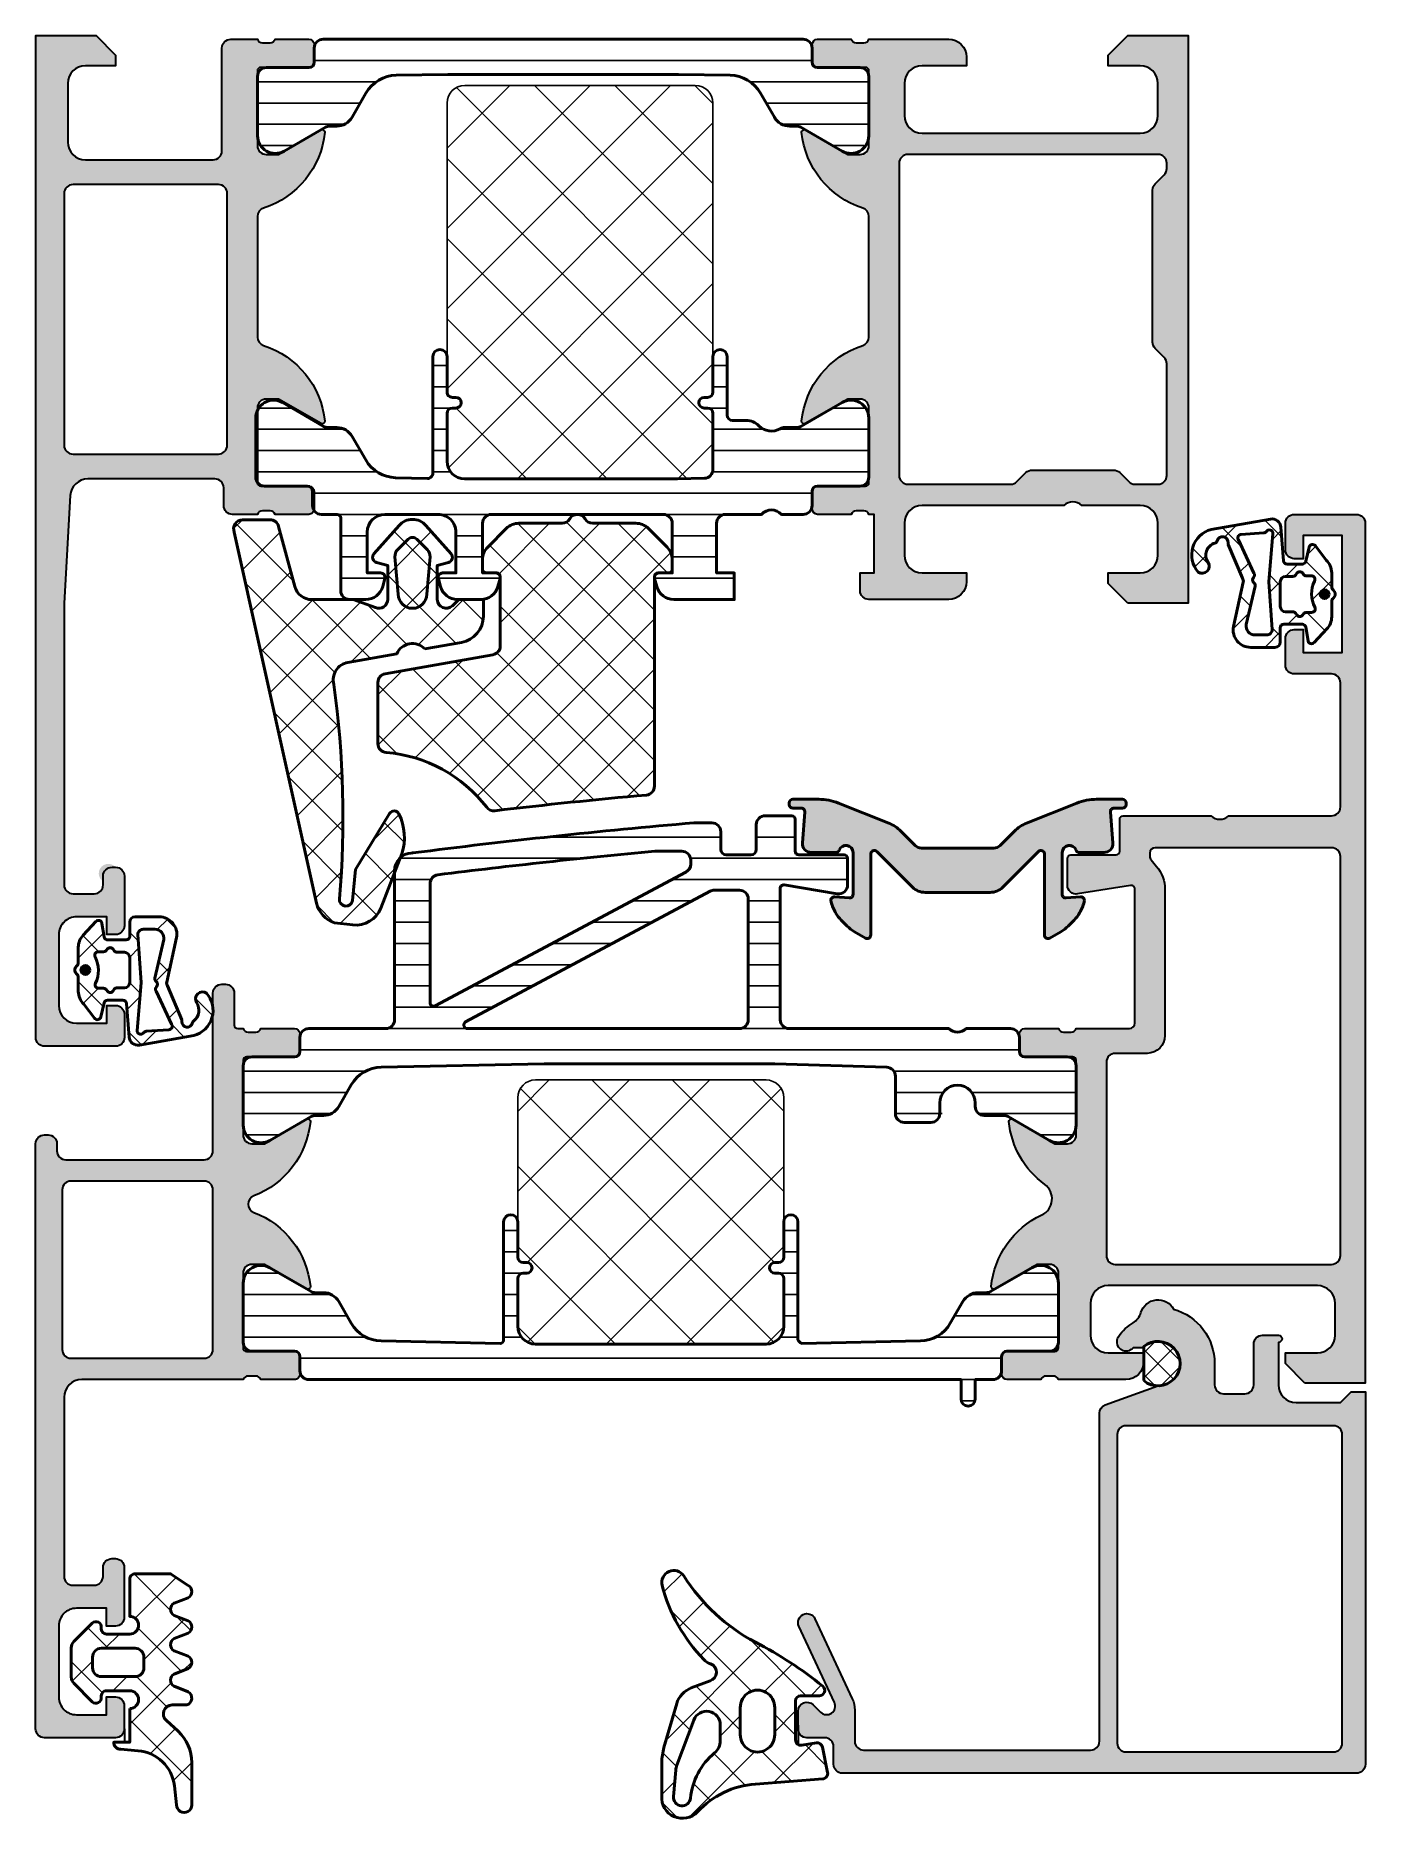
# Model space of a CAD drawing. Header units: millimetres. Extents: x 31 to 106, y 145 to 245.
import ezdxf

# ---------------------------------------------------------------- set-up
doc = ezdxf.new("R2010")
doc.units = ezdxf.units.MM
doc.linetypes.add('Durchgehend', pattern=[0])
for name, color, linetype, lineweight in [('S03_AL_Kontur', 255, 'Continuous', 35), ('S04_AL_Schraffur', 253, 'Continuous', 25), ('S05_EPDM_Kontur', 31, 'Continuous', 50), ('S06_EPDM_Schraffur', 43, 'Continuous', 25), ('S07_Isolation_Kontur', 91, 'Continuous', 50), ('S08_Isolation_Schraffur', 103, 'Continuous', 25), ('S09_KS_Kontur', 254, 'Continuous', 50), ('S23_Konstruktion_025', 7, 'Durchgehend', 25), ('S24_Konstruktion_050', 7, 'Durchgehend', 50), ('S27_Grau_13', 151, 'Continuous', 25), ('S35_Dämmung_Kontur', 3, 'Continuous', 25), ('S36_Dämmung_Schraffur', 120, 'Continuous', 25)]:
    doc.layers.add(name, color=color, linetype=linetype, lineweight=lineweight)

msp = doc.modelspace()

# ---------------------------------------------------------------- hatches: boundary and pattern name
at = {"layer": 'S04_AL_Schraffur'}
h = msp.add_hatch(color=256, dxfattribs=at)
h.dxf.hatch_style = 1
h.paths.add_polyline_path([(44.16527519294664, 235.6048583005465, 0.2992013024098275), (47.61702966813671, 239.8770041083077, 0.6105378334010372), (47.4105145034149, 240.0101516453349), (45.01769418038735, 238.6286561877126), (44.31769418038735, 238.6286561877126, -0.414213562373095), (43.81769418038735, 239.1286561877126), (43.81769418038735, 243.3386561877125, -0.4142135623730943), (44.01769418038735, 243.5386561877125), (46.71769418038731, 243.5386561877125, 0.4142135623730943), (47.01769418038735, 243.8386561877126), (47.01769418038735, 244.8286561877125, 0.4142135623730943), (46.71769418038731, 245.1286561877125), (44.81769418038735, 245.1286561877125, -0.3178372451957852), (44.53485146791273, 244.9286561877125), (44.10053689286197, 244.9286561877125, -0.3178372451957847), (43.81769418038735, 245.1286561877125), (42.31769418038735, 245.1286561877125, 0.414213562373095), (41.81769418038735, 244.6286561877125), (41.81769418038735, 238.8286561877125, -0.4142135623730949), (41.31769418038735, 238.3286561877125), (34.11769418038735, 238.3286561877125, -0.4142135623730951), (33.11769418038735, 239.3286561877125), (33.11769418038735, 242.6286561877126, -0.4142135623730949), (34.11769418038735, 243.6286561877126), (35.81769418038735, 243.6286561877126), (35.81769418038735, 244.2286561877125), (34.71769418038735, 245.3286561877125), (31.31769418038735, 245.3286561877125), (31.31769418038733, 188.8286561877125, 0.4142135623730917), (31.81769418038734, 188.3286561877125), (35.81769418038733, 188.3286561877125, 0.4142135623730957), (36.31769418038733, 188.8286561877125), (36.31769418038733, 190.1286561877126, 0.4142135623730957), (35.81769418038733, 190.6286561877126), (35.31769418038733, 190.6286561877126), (35.31769418038733, 189.6286561877125), (33.61769418038734, 189.6286561877125, -0.4142135623730953), (32.61769418038734, 190.6286561877125), (32.61769418038733, 194.6286561877126, -0.4142135623730979), (33.61769418038735, 195.6286561877126), (35.31769418038733, 195.6286561877126), (35.31769418038734, 194.6286561877126), (35.81769418038733, 194.6286561877125, 0.4142135623730983), (36.31769418038733, 195.1286561877125), (36.31769418038733, 197.9286561877125, 0.4142135623731004), (35.81769418038733, 198.4286561877125, 1.076162944455414), (35.05699816460293, 197.6674280651443, -0.5688013135894785), (34.61769418038735, 196.9286561877125), (33.41769418038735, 196.9286561877125, -0.4142135623730964), (32.91769418038734, 197.4286561877125), (32.91769418038734, 213.3286561877125), (33.26381131127526, 219.3857059782511, -0.3975921079079044), (34.26218264569924, 220.3286561877125), (41.41769418038734, 220.3286561877125, -0.4142135623730945), (41.91769418038734, 219.8286561877125), (41.91769418038734, 218.8286561877125, 0.4142135623730961), (42.41769418038734, 218.3286561877125), (43.81769418038735, 218.3286561877125, -0.3178372451957805), (44.10053689286196, 218.5286561877125), (44.53485146791272, 218.5286561877125, -0.3178372451957868), (44.81769418038735, 218.3286561877125), (46.71769418038731, 218.3286561877125, 0.4142135623730966), (47.01769418038734, 218.6286561877126), (47.01769418038734, 219.6186561877125, 0.4142135623730951), (46.7176941803873, 219.9186561877125), (44.01769418038734, 219.9186561877125, -0.4142135623730936), (43.81769418038735, 220.1186561877125), (43.81769418038735, 224.3286561877125, -0.4142135623730951), (44.31769418038735, 224.8286561877125), (45.01769418038734, 224.8286561877125), (47.4105145034149, 223.4471607300902, 0.6105378334010365), (47.61702966813671, 223.5803082671174, 0.2992013024098272), (44.16527519294664, 227.8524540748786, -0.3261337620560258), (43.81769418038735, 228.3286561877125), (43.81769418038736, 235.1286561877126, -0.3261337620560252)])
h.paths.add_polyline_path([(42.11769418038735, 236.4286561877125), (42.11769418038735, 222.2286561877125, -0.4142135623730954), (41.61769418038735, 221.7286561877125), (33.41769418038734, 221.7286561877125, -0.4142135623730954), (32.91769418038734, 222.2286561877125), (32.91769418038734, 236.4286561877125, -0.4142135623730958), (33.41769418038735, 236.9286561877125), (41.61769418038735, 236.9286561877125, -0.4142135623730941)], flags=16)
h = msp.add_hatch(color=256, dxfattribs=at)
h.dxf.hatch_style = 1
h.paths.add_polyline_path([(96.31769418038735, 245.3286561877125), (92.91769418038736, 245.3286561877125), (91.81769418038735, 244.2286561877125), (91.81769418038735, 243.6286561877125), (93.61769418038735, 243.6286561877125, -0.4142135623730952), (94.61769418038735, 242.6286561877125), (94.61769418038735, 240.8286561877125, -0.4142135623730951), (93.61769418038735, 239.8286561877125), (81.31769418038735, 239.8286561877125, -0.4142135623730949), (80.31769418038735, 240.8286561877125), (80.31769418038735, 242.6286561877125, -0.4142135623730941), (81.31769418038735, 243.6286561877125), (83.81769418038735, 243.6286561877125), (83.81769418038735, 244.1286561877125, 0.4142135623730947), (82.81769418038735, 245.1286561877125), (78.31769418038735, 245.1286561877125, -0.3178372451957805), (78.03485146791273, 244.9286561877125), (77.60053689286197, 244.9286561877125, -0.3178372451957878), (77.31769418038735, 245.1286561877125), (75.41769418038739, 245.1286561877125, 0.4142135623730951), (75.11769418038735, 244.8286561877125), (75.11769418038736, 243.8386561877126, 0.4142135623730951), (75.4176941803874, 243.5386561877125), (78.11769418038735, 243.5386561877125, -0.4142135623730951), (78.31769418038735, 243.3386561877125), (78.31769418038735, 239.1286561877125, -0.4142135623730941), (77.81769418038735, 238.6286561877125), (77.11769418038736, 238.6286561877125), (74.7248738573598, 240.0101516453349, 0.6105378334010371), (74.51835869263799, 239.8770041083077, 0.2992013024098273), (77.97011316782806, 235.6048583005465, -0.3261337620560271), (78.31769418038735, 235.1286561877125), (78.31769418038735, 228.3286561877125, -0.3261337620560255), (77.97011316782806, 227.8524540748785, 0.2992013024098273), (74.51835869263799, 223.5803082671174, 0.6105378334010445), (74.7248738573598, 223.4471607300901), (77.11769418038735, 224.8286561877125), (77.81769418038735, 224.8286561877125, -0.4142135623730971), (78.31769418038735, 224.3286561877125), (78.31769418038735, 220.1186561877125, -0.4142135623730951), (78.11769418038735, 219.9186561877125), (75.41769418038739, 219.9186561877125, 0.4142135623730951), (75.11769418038735, 219.6186561877125), (75.11769418038735, 218.6286561877126, 0.414213562373096), (75.41769418038739, 218.3286561877125), (77.31769418038735, 218.3286561877125, -0.3178372451957818), (77.60053689286197, 218.5286561877125), (78.03485146791273, 218.5286561877125, -0.3178372451957825), (78.31769418038735, 218.3286561877125), (78.61769418038735, 218.3286561877125), (78.61769418038735, 215.0286561877125), (77.81769418038733, 215.0286561877125), (77.81769418038735, 214.0286561877125, 0.4142135623730931), (78.31769418038735, 213.5286561877125), (82.81769418038735, 213.5286561877125, 0.414213562373094), (83.81769418038735, 214.5286561877125), (83.81769418038735, 215.0286561877125), (81.31769418038735, 215.0286561877125, -0.414213562373094), (80.31769418038735, 216.0286561877125), (80.31769418038735, 217.8286561877125, -0.4142135623730956), (81.31769418038735, 218.8286561877125), (89.31769418038735, 218.8286561877125, -0.3999999999999995), (90.31769418038735, 218.8286561877125), (93.61769418038735, 218.8286561877125, -0.4142135623730946), (94.61769418038735, 217.8286561877125), (94.61769418038735, 216.0286561877125, -0.414213562373095), (93.61769418038735, 215.0286561877125), (91.81769418038735, 215.0286561877125), (91.81769418038735, 214.4286561877125), (92.91769418038734, 213.3286561877125), (96.31769418038735, 213.3286561877125)])
h.paths.add_polyline_path([(94.31769418038735, 228.0357629688991, 0.198912367379658), (94.46414078979407, 227.6822095783058), (94.97124757098062, 227.1751027971193, -0.1989123673796576), (95.11769418038735, 226.821549406526), (95.11769418038735, 220.5286561877125, -0.414213562373095), (94.61769418038735, 220.0286561877125), (93.3248009615739, 220.0286561877125, -0.1989123673796582), (92.97124757098062, 220.1751027971193), (92.46414078979407, 220.6822095783058, 0.1989123673796586), (92.1105873992008, 220.8286561877125), (87.5248009615739, 220.8286561877125, 0.1989123673796593), (87.17124757098063, 220.6822095783058), (86.66414078979408, 220.1751027971193, -0.1989123673796589), (86.3105873992008, 220.0286561877125), (80.51769418038735, 220.0286561877125, -0.414213562373094), (80.01769418038735, 220.5286561877125), (80.01769418038735, 238.1286561877125, -0.4142135623730962), (80.51769418038735, 238.6286561877125), (94.61769418038736, 238.6286561877125, -0.4142135623730966), (95.11769418038736, 238.1286561877125), (95.11769418038735, 237.835762968899, -0.1989123673796567), (94.97124757098062, 237.4822095783058), (94.46414078979409, 236.9751027971192, 0.1989123673796578), (94.31769418038735, 236.621549406526)], flags=16)
h = msp.add_hatch(color=256, dxfattribs=at)
h.dxf.hatch_style = 1
edge = h.paths.add_edge_path()
edge.add_line((102.9101012291487, 169.3286561877107), (101.8101012291487, 170.4286561877107))
edge.add_line((101.8101012291487, 170.4286561877107), (101.8101012291487, 171.0286561877107))
edge.add_line((101.8101012291487, 171.0286561877107), (103.6101012291487, 171.0286561877107))
edge.add_arc((103.6101012291487, 172.0286561877107), 1, -90.00000000000001, -1.272221872585407e-14)
edge.add_line((104.6101012291487, 172.0286561877107), (104.6101012291487, 173.8286561877107))
edge.add_arc((103.6101012291487, 173.8286561877107), 0.9999999999999991, 5.088887490341627e-14, 90.00000000000001)
edge.add_line((103.6101012291487, 174.8286561877107), (91.8101012291487, 174.8286561877107))
edge.add_arc((91.8101012291487, 173.8286561877107), 1.000000000000001, 89.9999999999999, 179.9999999999999)
edge.add_line((90.8101012291487, 173.8286561877107), (90.8101012291487, 172.0286561877107))
edge.add_arc((91.8101012291487, 172.0286561877107), 1, 180, 270.0000000000001)
edge.add_line((91.8101012291487, 171.0286561877107), (93.8101012291487, 171.0286561877107))
edge.add_line((93.8101012291487, 171.0286561877107), (93.8101012291487, 170.5286561877107))
edge.add_arc((92.8101012291487, 170.5286561877107), 1, -90, 0, ccw=False)
edge.add_line((92.8101012291487, 169.5286561877107), (89.0101012291487, 169.5286561877107))
edge.add_arc((88.72725851667408, 169.4286561877107), 0.3000000000000038, 19.47122063449103, 89.99999999999999)
edge.add_line((88.72725851667408, 169.7286561877107), (88.29294394162332, 169.7286561877107))
edge.add_arc((88.29294394162332, 169.4286561877107), 0.2999999999999996, 89.99999999999999, 160.5287793655094)
edge.add_line((88.01010122914869, 169.5286561877107), (86.11010122914873, 169.5286561877107))
edge.add_arc((86.11010122914874, 169.8286561877107), 0.3000000000000397, -180, -90, ccw=False)
edge.add_line((85.8101012291487, 169.8286561877107), (85.8101012291487, 170.8186561877106))
edge.add_arc((86.11010122914874, 170.8186561877106), 0.3000000000000398, 90, 180.0000000000001, ccw=False)
edge.add_line((86.11010122914874, 171.1186561877107), (88.8101012291487, 171.1186561877107))
edge.add_arc((88.8101012291487, 171.3186561877107), 0.2, -89.99999999999899, 1.90833280887811e-13)
edge.add_line((89.01010122914869, 171.3186561877107), (89.01010122914869, 175.5286561877107))
edge.add_arc((88.51010122914869, 175.5286561877107), 0.5000000000000036, 1.90833280887811e-13, 89.99999999999999)
edge.add_line((88.51010122914869, 176.0286561877107), (87.8101012291487, 176.0286561877107))
edge.add_line((87.8101012291487, 176.0286561877107), (85.41728090612115, 174.6471607300883))
edge.add_arc((85.348221013797, 174.766775972359), 0.1381197846482999, -185.62257755079315, -59.99999999999909, ccw=False)
edge.add_arc((90.18671009099651, 174.2904329465369), 5.000000000000004, 115.07877766414319, 174.3774224492065, ccw=False)
edge.add_arc((87.64352626319273, 179.724788107731), 1.000000000000001, -64.92122233585671, 53.80532707261618)
edge.add_arc((91.18671009099651, 184.5668794288845), 5.000000000000002, 185.6225775507934, 233.8053270726163, ccw=False)
edge.add_arc((86.348221013797, 184.0905364030624), 0.1381197846482951, 60.000000000000284, 185.6225775507939, ccw=False)
edge.add_line((86.41728090612115, 184.2101516453331), (88.8101012291487, 182.8286561877107))
edge.add_line((88.8101012291487, 182.8286561877107), (89.5101012291487, 182.8286561877107))
edge.add_arc((89.5101012291487, 183.3286561877107), 0.5000000000000018, -89.9999999999996, -1.272221872585407e-14)
edge.add_line((90.0101012291487, 183.3286561877107), (90.0101012291487, 187.5386561877107))
edge.add_arc((89.8101012291487, 187.5386561877107), 0.1999999999999957, -1.272221872585407e-14, 90.000000000001)
edge.add_line((89.8101012291487, 187.7386561877107), (87.11010122914874, 187.7386561877107))
edge.add_arc((87.11010122914874, 188.0386561877107), 0.3000000000000398, -180, -90, ccw=False)
edge.add_line((86.8101012291487, 188.0386561877107), (86.8101012291487, 189.0286561877107))
edge.add_arc((87.11010122914874, 189.0286561877107), 0.3000000000000398, 90, 180, ccw=False)
edge.add_line((87.11010122914874, 189.3286561877107), (89.0101012291487, 189.3286561877107))
edge.add_arc((89.29294394162332, 189.4286561877107), 0.3000000000000021, 199.4712206344901, 270)
edge.add_line((89.29294394162332, 189.1286561877107), (89.72725851667408, 189.1286561877107))
edge.add_arc((89.72725851667408, 189.4286561877107), 0.2999999999999972, -90.00000000000001, -19.47122063449035)
edge.add_line((90.0101012291487, 189.3286561877107), (93.0101012291487, 189.3286561877107))
edge.add_arc((93.0101012291487, 189.6286561877107), 0.2999999999999972, -90.00000000000001, -1.272221872585407e-14)
edge.add_line((93.3101012291487, 189.6286561877107), (93.3101012291487, 197.1963471477214))
edge.add_arc((93.1101012291487, 197.1963471477214), 0.1999999999999993, -1.272221872585407e-14, 99.0000000000005)
edge.add_line((93.07881433614065, 197.3938848158405), (90.08831846166882, 196.9202368004694))
edge.add_arc((90.01010122914872, 197.414080970767), 0.5000000000000018, -180, -81.00000000000023, ccw=False)
edge.add_line((89.5101012291487, 197.414080970767), (89.5101012291487, 198.9286561877107))
edge.add_arc((89.7101012291487, 198.9286561877107), 0.1999999999999993, 90, 180, ccw=False)
edge.add_line((89.7101012291487, 199.1286561877107), (92.2601012291487, 199.1286561877107))
edge.add_arc((92.2601012291487, 199.3286561877107), 0.1999999999999993, -90.00000000000001, -1.272221872585407e-14)
edge.add_line((92.4601012291487, 199.3286561877107), (92.4601012291487, 201.1286561877107))
edge.add_arc((92.6601012291487, 201.1286561877107), 0.1999999999999957, 89.99999999999898, 180, ccw=False)
edge.add_line((92.66010122914871, 201.3286561877107), (97.61010122914871, 201.3286561877107))
edge.add_arc((98.11010122914871, 201.8536561877107), 0.724999999999999, 226.3971810272963, 313.6028189727036)
edge.add_line((98.6101012291487, 201.3286561877107), (104.4101012291487, 201.3286561877107))
edge.add_arc((104.4101012291487, 201.8286561877107), 0.5, -89.99999999999991, -1.272221872585407e-14)
edge.add_line((104.9101012291487, 201.8286561877107), (104.9101012291487, 208.8286561877107))
edge.add_arc((104.4101012291487, 208.8286561877107), 0.5, -1.272221872585407e-14, 89.99999999999999)
edge.add_line((104.4101012291487, 209.3286561877107), (102.3101012291487, 209.3286561877107))
edge.add_arc((102.3101012291487, 209.8286561877107), 0.5, -180, -90, ccw=False)
edge.add_line((101.8101012291487, 209.8286561877107), (101.8101012291487, 211.3286561877107))
edge.add_arc((102.3101012291487, 211.3286561877107), 0.5000000000000036, 90.0000000000004, 180.0000000000008, ccw=False)
edge.add_line((102.3101012291487, 211.8286561877107), (102.8101012291487, 211.8286561877107))
edge.add_line((102.8101012291487, 211.8286561877107), (102.8101012291487, 210.5286561877107))
edge.add_line((102.8101012291487, 210.5286561877107), (105.0101012291487, 210.5286561877107))
edge.add_line((105.0101012291487, 210.5286561877107), (105.0101012291487, 217.1286561877107))
edge.add_line((105.0101012291487, 217.1286561877107), (102.8101012291487, 217.1286561877107))
edge.add_line((102.8101012291487, 217.1286561877107), (102.8101012291487, 215.8286561877107))
edge.add_line((102.8101012291487, 215.8286561877107), (102.3101012291487, 215.8286561877107))
edge.add_arc((102.3101012291487, 216.3286561877107), 0.5, -180, -90, ccw=False)
edge.add_line((101.8101012291487, 216.3286561877107), (101.8101012291487, 217.8286561877107))
edge.add_arc((102.3101012291487, 217.8286561877107), 0.5, 90, 180, ccw=False)
edge.add_line((102.3101012291487, 218.3286561877107), (105.8101012291487, 218.3286561877107))
edge.add_arc((105.8101012291487, 217.8286561877107), 0.5, 7.958078640513122e-13, 90.0000000000004, ccw=False)
edge.add_line((106.3101012291487, 217.8286561877107), (106.3101012291487, 169.3286561877107))
edge.add_line((106.3101012291487, 169.3286561877107), (102.9101012291487, 169.3286561877107))
edge = h.paths.add_edge_path(flags=16)
edge.add_arc((104.4101012291487, 199.0286561877107), 0.4999999999999982, -1.272221872585407e-14, 90.00000000000018)
edge.add_line((104.4101012291487, 199.5286561877107), (94.4601012291487, 199.5286561877107))
edge.add_arc((94.4601012291487, 199.2286561877107), 0.2999999999999972, 89.99999999999999, 180)
edge.add_line((94.16010122914871, 199.2286561877107), (94.16010122914871, 199.0378472579906))
edge.add_arc((94.46010122914869, 199.0378472579906), 0.2999999999999883, 180.0000000000007, 220.0000000000018)
edge.add_line((94.23028789621301, 198.8450109750846), (94.54219011538666, 198.4733003848463))
edge.add_arc((93.0101012291487, 197.1877251654732), 1.999999999999998, 1.1368683772161603e-13, 39.999999999999886, ccw=False)
edge.add_line((95.0101012291487, 197.1877251654732), (95.0101012291487, 188.9286561877107))
edge.add_arc((94.0101012291487, 188.9286561877107), 1, -90, 0, ccw=False)
edge.add_line((94.0101012291487, 187.9286561877107), (92.2101012291487, 187.9286561877107))
edge.add_arc((92.2101012291487, 187.4286561877107), 0.5, 89.99999999999999, 180)
edge.add_line((91.7101012291487, 187.4286561877107), (91.7101012291487, 176.5286561877107))
edge.add_arc((92.2101012291487, 176.5286561877107), 0.5, 179.9999999999999, 270)
edge.add_line((92.2101012291487, 176.0286561877107), (104.4101012291487, 176.0286561877107))
edge.add_arc((104.4101012291487, 176.5286561877107), 0.5, -90.00000000000001, -1.272221872585407e-14)
edge.add_line((104.9101012291487, 176.5286561877107), (104.9101012291487, 199.0286561877107))
h = msp.add_hatch(color=256, dxfattribs=at)
h.dxf.hatch_style = 1
h.paths.add_polyline_path([(43.0101012291484, 169.5286561877109, -0.3178372451957793), (43.29294394162302, 169.7286561877109), (43.72725851667378, 169.7286561877109, -0.3178372451957834), (44.0101012291484, 169.5286561877109), (45.91010122914836, 169.5286561877109, 0.4142135623730959), (46.2101012291484, 169.828656187711), (46.21010122914838, 170.8186561877109, 0.414213562373095), (45.91010122914833, 171.1186561877109), (43.21010122914838, 171.1186561877109, -0.4142135623730957), (43.01010122914837, 171.3186561877109), (43.0101012291483, 175.5286561877109, -0.4142135623730955), (43.5101012291483, 176.0286561877109), (44.2101012291483, 176.0286561877109), (46.60292155217587, 174.6471607300886, 0.6105378334010382), (46.80943671689768, 174.7803082671158, 0.2842929205727157), (43.61694753460064, 178.9615449839678, -0.6886036573143335), (43.61694753460063, 179.895767391454, 0.2842929205727156), (46.80943671689754, 184.0770041083061, 0.6105378334010355), (46.60292155217574, 184.2101516453333), (44.2101012291482, 182.8286561877109), (43.51010122914819, 182.8286561877109, -0.4142135623730935), (43.01010122914819, 183.3286561877109), (43.01010122914813, 187.5386561877109, -0.4142135623730958), (43.21010122914812, 187.7386561877109), (45.91010122914808, 187.7386561877109, 0.4142135623730934), (46.21010122914812, 188.038656187711), (46.2101012291481, 189.0286561877109, 0.4142135623730972), (45.91010122914806, 189.3286561877109), (44.0101012291481, 189.3286561877109, -0.3178372451957927), (43.72725851667348, 189.1286561877109), (43.29294394162272, 189.1286561877109, -0.3178372451957778), (43.01010122914811, 189.3286561877109), (42.71010122914809, 189.3286561877109, -0.4142135623730898), (42.5101012291481, 189.5286561877109), (42.5101012291481, 191.3286561877109, 0.4142135623730855), (42.01010122914811, 191.8286561877109), (41.81010122914873, 191.8286561877109, 0.4142135623731049), (41.31010122914871, 191.3286561877109), (41.3101012291487, 182.4286561877109, -0.4142135623730954), (40.81010122914871, 181.9286561877109), (33.0101012291487, 181.9286561877109, -0.4142135623730945), (32.5101012291487, 182.4286561877109), (32.5101012291487, 182.8286561877107, 0.4142135623730948), (32.0101012291487, 183.3286561877107), (31.81010122914869, 183.3286561877107, 0.414213562373095), (31.3101012291487, 182.8286561877107), (31.3101012291487, 149.8286561877107, 0.414213562373094), (31.8101012291487, 149.3286561877107), (35.81010122914869, 149.3286561877107, 0.4142135623730941), (36.31010122914869, 149.8286561877107), (36.31010122914869, 151.1286561877107, 0.4142135623730951), (35.81010122914869, 151.6286561877107), (35.31010122914869, 151.6286561877107), (35.31010122914869, 150.6286561877107), (33.61010122914869, 150.6286561877107, -0.4142135623730952), (32.61010122914869, 151.6286561877107), (32.61010122914869, 155.6286561877107, -0.4142135623730953), (33.6101012291487, 156.6286561877107), (35.3101012291487, 156.6286561877107), (35.3101012291487, 155.6286561877107), (35.81010122914869, 155.6286561877107, 0.4142135623730951), (36.31010122914869, 156.1286561877107), (36.31010122914869, 158.9286561877107, 0.4142135623730961), (35.81010122914869, 159.4286561877107), (35.6101012291487, 159.4286561877107, 0.4142135623730943), (35.1101012291487, 158.9286561877107), (35.1101012291487, 158.4286561877107, -0.4142135623730946), (34.6101012291487, 157.9286561877107), (33.41010122914869, 157.9286561877107, -0.4142135623730951), (32.91010122914869, 158.4286561877107), (32.91010122914869, 168.5286561877108, -0.4142135623730905), (33.91010122914868, 169.5286561877108)])
h.paths.add_polyline_path([(40.81010122914871, 170.7286561877112), (33.31010122914871, 170.7286561877109, -0.4142135623731053), (32.8101012291487, 171.2286561877109), (32.8101012291487, 180.2286561877109, -0.4142135623730952), (33.3101012291487, 180.7286561877109), (40.8101012291487, 180.7286561877109, -0.4142135623730939), (41.3101012291487, 180.2286561877109), (41.3101012291487, 171.2286561877112, -0.4142135623730847)], flags=16)
h = msp.add_hatch(color=256, dxfattribs=at)
h.dxf.hatch_style = 1
h.paths.add_polyline_path([(105.8176111903395, 147.3286561877107, 0.4142135623730951), (106.3176111903395, 147.8286561877107), (106.3176111903396, 168.8286561877107), (105.5176111903396, 168.8286561877107), (104.9176111903396, 168.2286561877107), (102.4176111903396, 168.2286561877107, -0.4142135623730951), (101.4176111903396, 169.2286561877107), (101.4176111903396, 171.6286561877107, 1), (101.4176111903396, 172.0286561877107), (100.5176111903396, 172.0286561877107, 0.4142135623730951), (100.0176111903396, 171.5286561877107), (100.0176111903396, 169.2286561877107, -0.4142135623730951), (99.51761119033955, 168.7286561877107), (98.31761119033956, 168.7286561877107, -0.4142135623730951), (97.81761119033956, 169.2286561877107), (97.81761119033956, 170.4286561877107, 0.3348749598846482), (95.49655622769868, 173.5055792646338, 0.6691373513853219), (93.65811769183702, 173.3103869569415, -0.1871225890724398), (93.21726932766018, 172.7371281211826, 0.1036124226643165), (92.40852028124864, 171.981047039066, 0.154347130187007), (92.31761119033956, 171.693567251778, 0.7842017809769407), (93.21761119033957, 171.3286561877107), (93.7501436116947, 171.3286561877107, -1.481801024427353), (94.61761119033956, 169.1786561877107), (91.64660111867673, 168.0972969559204, 0.3152987888789837), (91.31761119033956, 167.6274506455274), (91.31761119033955, 149.1286561877107, -0.4142135623730951), (90.81761119033955, 148.6286561877107), (78.01761119033955, 148.6286561877107, -0.4142135623730951), (77.51761119033955, 149.1286561877107), (77.51761119033955, 150.8890462999467, 0.109517811683241), (77.37707287089454, 151.5229736925578), (75.27076508608438, 156.0399653138063, 1), (74.36445729793448, 155.617347054453), (76.36770883137383, 151.3213602774709, -0.839099631177284), (75.58210182776392, 150.7712723314729), (75.17116458093282, 151.182209578304, 0.668178637919302), (74.31761119033955, 150.8286561877107), (74.31761119033955, 149.8286561877107, 0.414213562373093), (74.81761119033955, 149.3286561877107), (75.81761119033955, 149.3286561877107, -0.4142135623730951), (76.31761119033955, 148.8286561877107), (76.31761119033955, 147.8286561877107, 0.4142135623730951), (76.81761119033955, 147.3286561877107)])
h.paths.add_polyline_path([(92.31761119033955, 149.0286561877107), (92.31761119033956, 166.4286561877107, -0.4142135623730945), (92.81761119033956, 166.9286561877107), (104.5176111903396, 166.9286561877107, -0.4142135623730951), (105.0176111903396, 166.4286561877107), (105.0176111903395, 149.0286561877107, -0.414213562373095), (104.5176111903396, 148.5286561877107), (92.81761119033955, 148.5286561877107, -0.4142135623730947)], flags=16)
at = {"layer": 'S06_EPDM_Schraffur'}
h = msp.add_hatch(dxfattribs=at)
h.set_pattern_fill('NETZ', color=256, scale=2, angle=-45.00000000000001, style=0)
h.set_pattern_definition([(315, (31.3677119216043, 257.3285178041407), (1.414213562373095, 1.414213562373095), []), (44.99999999999999, (31.3677119216043, 257.3285178041407), (-1.414213562373095, 1.414213562373095), [])])
edge = h.paths.add_edge_path()
edge.add_arc((52.56314611915154, 210.0708882571863), 0.9713877610137671, 44.0059279454997, 155.9940641650832)
edge.add_line((51.67578017943199, 210.4660791873365), (48.92353118039334, 209.980786187716))
edge.add_arc((49.09722448890084, 208.9959563999015), 1.000029537757233, 100.0023272227083, 194.9989039853063)
edge.add_arc((-6.045031802060379, 201.2738012027431), 54.68795756790638, -4.856699398589797, 7.843717563104576, ccw=False)
edge.add_arc((48.81662236768193, 196.6026198447055), 0.372323870243271, 173.6647552018217, 351.2461870529219)
edge.add_line((49.18460918039334, 196.545956187716), (49.36177332646336, 198.2920631322287))
edge.add_line((49.36177332646336, 198.2920631322287), (51.27802311645477, 201.4561862756965))
edge.add_arc((51.53463280056364, 201.3007788433725), 0.3000000000000085, 26.129504434427815, 148.8001497065764, ccw=False)
edge.add_arc((49.11074659720434, 200.1117811160051), 2.999803682218476, -18.043392117398014, 26.129504434428497, ccw=False)
edge.add_line((51.96302657617078, 199.1826303997923), (50.77572844610092, 196.1216275247541))
edge.add_arc((49.37724480239701, 196.6640696859958), 1.499999999999998, -96.98741127286962, -21.200217391158276, ccw=False)
edge.add_line((49.19476790722414, 195.1752103297341), (48.16831318039333, 195.298824187716))
edge.add_arc((48.61939831883802, 196.7294404950903), 1.500046939615872, 192.5013586359846, 252.4995064209961, ccw=False)
edge.add_line((47.15491618039334, 196.404736187716), (42.51572518039335, 217.330746187716))
edge.add_arc((42.97768711259302, 217.5220754679668), 0.5000157200358424, 90.00194022615801, 202.4977114674045, ccw=False)
edge.add_line((42.97767018039335, 218.022091187716), (44.53502039517954, 218.022091187716))
edge.add_arc((44.53502039517954, 217.522091187716), 0.4999999999999991, 14.999917573376592, 90.0000000000004, ccw=False)
edge.add_line((45.01798349449419, 217.6515000154689), (45.92585118039335, 214.263272187716))
edge.add_arc((46.89180649996707, 214.5221296088279), 1.000038421200656, 195.0016864338887, 269.9992368739611)
edge.add_line((46.89179318039335, 213.522091187716), (49.22524918039335, 213.522091187716))
edge.add_line((49.22524918039335, 213.522091187716), (50.47637318039335, 213.066719187716))
edge.add_arc((50.66772265355308, 213.5286519815737), 0.4999965269076097, 247.4988730147113, 360.000940361173)
edge.add_line((51.16771918039335, 213.528660187716), (51.16771918039335, 215.448188187716))
edge.add_line((51.16771918039335, 215.448188187716), (50.5382488025999, 215.6168618540212))
edge.add_arc((50.61589777480236, 215.9066387287298), 0.3000000000000008, 138.3540704578866, 254.999355684077, ccw=False)
edge.add_line((50.39171808502017, 216.1059963638712), (51.81194518039334, 217.703056187716))
edge.add_arc((52.56769768039334, 217.0481781401498), 1.000013549128357, 40.909730829595105, 139.0902691704048, ccw=False)
edge.add_line((53.32345018039334, 217.703056187716), (54.74336821884023, 216.1059706072565))
edge.add_arc((54.51916538928366, 215.9066389960684), 0.2999999999999996, -74.99026211541212, 41.639278690996775, ccw=False)
edge.add_line((54.59686035178219, 215.6168744488886), (53.96773118039335, 215.448185187716))
edge.add_line((53.96773118039335, 215.448185187716), (53.96773118039335, 213.528660187716))
edge.add_arc((54.46772637218235, 213.528654360893), 0.4999951918229537, 179.999332288849, 315.0002945440687)
edge.add_line((54.82127818039334, 213.175106187716), (55.17544118039335, 213.528660187716))
edge.add_line((55.17544118039335, 213.528660187716), (56.56772718039335, 213.528660187716))
edge.add_line((56.56772718039335, 213.528660187716), (56.56772718039335, 212.587311187716))
edge.add_arc((55.0676952454513, 212.5873393662295), 1.500031935206718, -79.9991419466266, -0.0010763170158156754, ccw=False)
edge.add_line((55.32819518039334, 211.110100187716), (53.26183417899682, 210.7457431877284))
edge = h.paths.add_edge_path(flags=16)
edge.add_line((53.55567699844506, 215.932133559668), (53.36772718039335, 213.828660187716))
h = msp.add_hatch(dxfattribs=at)
h.set_pattern_fill('NETZ', color=256, scale=2, angle=-45.00000000000001)
h.set_pattern_definition([(315, (102.81761119034, 215.8283097451517), (1.414213562373095, 1.414213562373095), []), (44.99999999999999, (102.81761119034, 215.8283097451517), (-1.414213562373095, 1.414213562373095), [])])
h.paths.add_polyline_path([(104.112269560799, 215.7494950699658), (103.4998728621521, 216.5503135504358, 0.6341571971655402), (103.1461828850934, 216.4740506285954), (102.9266744385138, 215.528518115757), (101.7157028574576, 215.5285181157571), (101.5556077212248, 217.606704421221, 0.4427654286969734), (100.9708317214268, 218.0608044362989), (97.61164219033999, 217.4725041157571, 0.5553987798016846), (96.88935282077485, 215.0765231319065, 0.8049705974471792), (97.45357019055095, 215.6136514946328, -0.5326905388769916), (97.8336616054837, 216.7059154450968, 0.2329840165070141), (97.95513518646882, 216.8343644000296, -0.9228385714858163), (98.57186354775843, 216.7249578343126, 0.1240805982827088), (98.58662159114523, 216.6283188374834), (99.44887448801823, 214.580005096186), (98.87213920130068, 212.002162293424, 0.4663076581549991), (99.85694695431292, 210.828514115757), (101.21760319034, 210.828514115757, 0.4142135623731368), (101.5176031903401, 211.1285141157572), (101.51760319034, 211.92852374432, -0.4142135623731447), (101.71760319034, 212.1285237443201), (102.9335277326845, 212.12852374432), (103.0830472006916, 211.1980408864653, 0.6233693057503813), (103.4265021499561, 211.0930697606018), (104.1475518385826, 211.863099556744, 0.1903920438502836), (104.41761119034, 212.5466100907105), (104.41761119034, 213.5454594032825, 0.7071067811865975), (104.4176111903399, 214.1111448282319), (104.4176111903399, 215.0301552696272, 0.203452299423669)])
h.paths.add_polyline_path([(102.8264612287378, 214.9438014447581), (102.7772816957046, 215.0133579206899, 0.6603784506514715), (102.4128135805733, 214.9634202500576, -0.3201302639135086), (102.2237033129139, 214.8285148478807), (101.81760319034, 214.8285148478807, 0.4142135623730616), (101.5176031903401, 214.5285148478808), (101.51760319034, 213.1280893836336, 1.124557674372985), (102.0976128208149, 212.7833349562027, -0.4338865650576509), (102.3870074132297, 212.743552671392), (102.4579284871757, 212.6432463108245, 0.7859753173719325), (102.8147517093811, 212.7973394989978), (103.2891095287908, 212.7973394989978, 0.563434605958761), (103.4663604937288, 213.0899790986744, -0.2410849356643282), (103.4538436183063, 214.569637015279, 1.193377207135259), (103.1058973518403, 214.8964355174367, -0.4154152241140796)], flags=16)
h.paths.add_polyline_path([(104.01761119034, 213.5783021157571, -1), (104.01761119034, 214.0783021157571, -1)], flags=16)
h.paths.add_polyline_path([(100.8710800382794, 214.5259440161884), (101.0551810242471, 211.8699037088915, -0.4553580963859353), (100.7580499057487, 211.5285141157571), (100.0952976728317, 211.5285141157571, -0.4663076581549696), (99.60289379632565, 212.1153382045905), (100.1033122876091, 214.2794721079131, 1.20825016794585), (99.88108966932377, 214.7086527958025, 0.5793050686200585), (100.0341151541052, 215.0200825078526), (99.15451303414687, 216.8835619557071, -0.5736552250319467), (99.30415499481059, 217.1947461530293), (100.5872947992178, 217.2803787610059, 0.2262349462175074), (100.73620517563, 217.3668087575944, -0.7374454539017409), (101.1012811058897, 217.2538931375549)], flags=16)
h = msp.add_hatch(dxfattribs=at)
h.set_pattern_fill('NETZ', color=256, scale=2, angle=315)
h.set_pattern_definition([(315, (8096.910820381468, 602.7575692869513), (1.414213562373096, 1.414213562373095), []), (44.99999999999999, (8096.910820381468, 602.7575692869513), (-1.414213562373095, 1.414213562373096), [])])
h.paths.add_polyline_path([(38.27832109200216, 195.6281009038623, -0.4663076581551321), (39.26312884501357, 194.4544527261954), (38.70229377031563, 191.9476793517489, 0.1943803091377076), (38.74902482445276, 191.7278270274078), (39.54864645517017, 189.8282961821328, -0.1245515656052123), (39.56336824101862, 189.7312877751708, 0.9535554699816328), (40.15173220616788, 189.6455206579036, -0.1581425314764783), (40.21726583850767, 189.7501131924456, 0.3934005798321075), (40.38649384142872, 190.7912639663129, -0.8049705974469828), (40.9507112112048, 191.3283923290392, -0.555398779801718), (40.22842184163682, 188.932411345188), (37.16443632488762, 188.3958105833204, -0.4427654286970089), (36.57966032508983, 188.8499105983982), (36.43394853502531, 190.7413874651118, 0.3948670791996577), (36.23439062117149, 190.9280969038623), (35.36748174702706, 190.9280969038624, 0.3488735622163756), (35.17266275301307, 190.773324766638), (34.98908516122145, 189.9825643910241, -0.6341571971656018), (34.63539518416263, 189.9063014691836), (34.02299848551564, 190.7071199496536, -0.2034522994235669), (33.71765685597501, 191.4264597499918), (33.71765685597501, 192.2283129038611, 0.2360679775000604), (33.63765685597417, 192.3883129038619, -0.5000000000001842), (33.63765685597417, 192.8683129038623, 0.2360679774996756), (33.7176568559741, 193.0283129038621), (33.7176568559741, 193.9100049289086, -0.1903920438502426), (33.98771620773158, 194.5935154628749), (34.70876589635799, 195.3635452590176, -0.6233693057504083), (35.05222084562291, 195.258574133154), (35.17470113284224, 194.4963602943697, 0.3682809726900964), (35.37216795245848, 194.3280912752993), (36.41766485597481, 194.3280912752993, 0.4142135623730951), (36.61766485597462, 194.5280912752991), (36.61766485597462, 195.3281009038621, -0.4142135623730951), (36.91766485597481, 195.6281009038623)])
h.paths.add_polyline_path([(37.3772181405663, 194.9281009038623, 0.4142135623730544), (37.07721814056612, 194.6281009038622), (37.26418800803521, 191.930671003431), (37.03398694042488, 189.2027218820645, 0.7374454539019386), (37.39906287068487, 189.0898062620251, -0.2337516465742355), (37.55367160969553, 189.1766165489364), (38.82541468890548, 189.2614885762672, 0.5831827633969052), (38.98075501216744, 189.5730530639123), (38.10115289220965, 191.4365325117668, -0.3561593751159847), (38.12410332584085, 191.6883419981618, 0.4460614188441199), (38.10508177713444, 191.9853630900179, -0.276121491288058), (38.03195575870512, 192.1771429117062), (38.53237424998923, 194.3412768150289, 0.466307658154842), (38.03997037348262, 194.9281009038623)], flags=16)
h.paths.add_polyline_path([(36.31766485597444, 193.6285256359857), (35.91156473340078, 193.6285256359857, -0.243487066904304), (35.74826063308473, 193.7130623482277), (35.68444011928813, 193.8033261176875, 0.5373193821394026), (35.3508857904605, 193.8033261176874), (35.30880681757543, 193.7438122328626, -0.2434870669036027), (35.14550271726029, 193.6592755206215), (34.84615851752341, 193.6592755206215, 0.5634346059587853), (34.66890755258618, 193.3666359209453, -0.2410849356643817), (34.68142442800826, 191.8869780043404, 0.5578755624467362), (34.86021724750179, 191.5973502871029), (35.14550271726029, 191.5973502871029, -0.2434870669037885), (35.30880681757634, 191.5128135748613), (35.3508857904605, 191.4532996900369, 0.537319382139437), (35.68444011928813, 191.4532996900369), (35.74826063308473, 191.5435634594964, -0.2434870669046598), (35.91156473340078, 191.6281001717386), (36.31766485597444, 191.6281001717386, 0.4142135623730542), (36.61766485597462, 191.9281001717387), (36.61766485597462, 193.3285256359856, 0.4142135623730951)], flags=16)
h.paths.add_polyline_path([(34.11765685597464, 192.8783129038622, 1), (34.11765685597464, 192.3783129038622, 1)], flags=16)
h = msp.add_hatch(dxfattribs=at)
h.set_pattern_fill('NETZ', color=256, angle=45)
h.set_pattern_definition([(45, (94.61761119033956, 170.4286561877107), (-0.7071067811865475, 0.7071067811865476), []), (135, (94.61761119033956, 170.4286561877107), (-0.7071067811865476, -0.7071067811865475), [])])
h.paths.add_polyline_path([(93.81761119033956, 171.3891248233256), (93.81761119033956, 169.4681875520958, 2.134374745810951)])
h = msp.add_hatch(dxfattribs=at)
h.set_pattern_fill('NETZ', color=256, scale=2, angle=-45.00000000000001, style=0)
h.set_pattern_definition([(315, (35.3174645291507, 151.6276012051583), (1.414213562373095, 1.414213562373095), []), (44.99999999999999, (35.3174645291507, 151.6276012051583), (-1.414213562373095, 1.414213562373095), [])])
h.paths.add_polyline_path([(39.13580682337653, 146.6181164372131), (39.26259252915069, 145.5423652051583, 1.005856047842794), (40.1136055291507, 145.5343702051583), (40.1136055291507, 147.932415044956, 0.2094868366643106), (39.34037389600729, 149.6969616384453), (38.68217852915071, 150.3037642051582, -0.687408682091769), (39.0174776794624, 151.1750712051583), (39.8369785291507, 151.1750712051583, 0.6378757550458083), (39.9168735291507, 151.9215922051583), (39.1169625291507, 152.2280952051583, -0.5769147570739377), (39.1177255291507, 152.9215922051583), (39.9176365291507, 153.2280952051583, 0.5768767231348246), (39.9168735291507, 153.9215922051583), (39.1169625291507, 154.2280952051583, -0.5769147570739347), (39.1177255291507, 154.9215922051583), (39.9176365291507, 155.2280952051583, 0.5768767231348269), (39.9168735291507, 155.9215922051583), (39.1169625291507, 156.2280952051583, -0.576919959990181), (39.1177255291507, 156.9215772051583), (39.9176365291507, 157.2280802051583, 0.5768760885208635), (39.91687352915071, 157.9215772051583), (38.91730152915071, 158.5750502051583), (36.91491068191712, 158.5750502051583, 0.4118601971210658), (36.6173105291507, 158.2774500523917), (36.6173105291507, 156.1750712051583, -1), (36.61632277717317, 155.1750712051583), (35.30867742388531, 155.1750712051583, -0.4649164532783466), (35.0129999426483, 155.5258139592158, 0.7307284619687109), (34.50507352915082, 155.7893752051584), (33.4637794599664, 154.7480771387568, 0.1989118685576427), (33.3173335291507, 154.3945244267558), (33.3173335291507, 152.7556209854912, 0.1989118683239244), (33.46377945964845, 152.4020682738082), (34.50508852915073, 151.3607552051582, 0.7307511963891667), (35.01299863340439, 151.6243077816841, -0.4649253678481928), (35.30867462670676, 151.9750592051583), (36.61632215593414, 151.9750592051583, -1), (36.6173105291507, 150.9750592051583), (36.6173105291507, 149.0750802051583), (35.7173225291507, 149.0750802051583, 0.4151882102782498), (36.11731652915069, 148.6750862051583), (37.08167532033154, 148.59751518084, -0.3574582694605824)])
h.paths.add_polyline_path([(36.91702526189592, 152.7750622051583), (35.01768406829457, 152.7750622051583, -0.414422944589888), (34.5173265291507, 153.275419744302), (34.5173265291507, 153.8747403421328, -0.4144143522916151), (35.01766939217537, 154.3750832051583), (36.9173132547465, 154.3750832051583, -0.414213562368743), (37.4173105291507, 153.8750859307466), (37.4173105291507, 153.275347472413, -0.4143806302700866)], flags=16)
h = msp.add_hatch(dxfattribs=at)
h.set_pattern_fill('NETZ', color=256, scale=2, angle=-45.00000000000001, style=0)
h.set_pattern_definition([(315, (76.31761119034093, 147.3283108579112), (1.414213562373095, 1.414213562373095), []), (44.99999999999999, (76.31761119034093, 147.3283108579112), (-1.414213562373095, 1.414213562373095), [])])
edge = h.paths.add_edge_path(flags=16)
edge.add_line((67.41900112787246, 147.4928176146465), (67.28881613142855, 146.0162523296611))
edge.add_arc((67.76908651052408, 145.9739081148604), 0.482133456175413, 174.9614060860427, 354.1942468849379)
edge.add_arc((72.03496633846288, 145.540163079208), 3.805740779663171, 129.7107994912026, 174.1942468849381, ccw=False)
edge.add_arc((69.0284081903409, 149.1601913093944), 0.900000000000025, -50.28920050879863, -1.132277466601012e-12)
edge.add_line((69.92840819034093, 149.1601913093944), (69.92840819034093, 150.0529106067651))
edge.add_arc((69.15840819034094, 150.0529106067651), 0.7700000000000005, -7.63333123551244e-14, 159.447227364939)
edge.add_line((68.43741928224688, 150.3232344762353), (67.48476631471543, 147.782385145397))
edge.add_arc((68.51475046913549, 147.396208189011), 1.100000000000008, 159.4472273649386, 174.9614060860424)
edge = h.paths.add_edge_path()
edge.add_arc((69.71366010068452, 154.4345334459979), 0.9999999999999981, 223.9554304623681, 250.5908816210754)
edge.add_arc((69.2146730402082, 153.0183023202594), 0.501565412505601, -73.78050658577581, 70.5908816210756, ccw=False)
edge.add_line((69.35476919034093, 152.5366998579112), (68.29452619034093, 152.1374078579112))
edge.add_arc((68.78024495442475, 150.8583949639386), 1.368136214245953, 110.7948065589326, 163.1264479161749)
edge.add_line((67.47101019034093, 151.2555108579112), (66.75226019034093, 148.7785178579112))
edge.add_arc((70.10048197852592, 147.8640474575039), 3.470856559424161, 164.7238748318921, 179.1174250522471)
edge.add_line((66.63003719034093, 147.9175098579112), (66.63101319034092, 146.0444208579112))
edge.add_arc((67.7917893752298, 145.9471342531755), 1.164845927522681, 175.209141032843, 316.8529737836415)
edge.add_arc((72.28966851826345, 141.7311636028085), 5.000000000000002, 94.37398107417812, 136.8529737836415, ccw=False)
edge.add_line((71.90833730476069, 146.7166010465649), (75.71032647338251, 147.0074114638555))
edge.add_arc((75.68744660057234, 147.3065377104809), 0.2999999999999999, -85.6260189258219, 11.43941641376611)
edge.add_line((75.9814870900873, 147.3660372106956), (75.69091866944454, 148.8019968462397))
edge.add_arc((75.39687817992959, 148.742497346025), 0.3, 11.43941641376614, 98.93255145704441)
edge.add_line((75.3502966846175, 149.0388588892362), (74.53058219034092, 148.9100178579112))
edge.add_arc((74.47145664477343, 149.1970697121231), 0.2930778004986527, -181.16272792492464, -78.36126602517658, ccw=False)
edge.add_line((74.17843919034092, 149.2030168579112), (74.17843919034092, 151.4010188579112))
edge.add_arc((74.47454513862884, 151.4049337770471), 0.2961318274068569, 90.98485501834273, 180.7574831788943, ccw=False)
edge.add_line((74.46945519034092, 151.7010218579112), (75.51855808386314, 151.7010218579112))
edge.add_arc((75.51855808386314, 152.0010218579112), 0.2999999999999998, -90.00000000000001, 50.70326947118812)
edge.add_arc((62.27280608105539, 135.8159910485677), 21.21423363212921, 50.70326947118853, 62.98453199911417)
edge.add_arc((76.99865355567371, 164.2529447386186), 10.81061697889412, 212.451925043554, 241.9134855075023, ccw=False)
edge.add_arc((67.3064721997769, 158.0897711081865), 0.6751606889195143, 32.45192504355391, 194.5455045181278)
edge.add_arc((75.78672409530324, 160.2901003534901), 9.436217759805226, 194.545504518128, 223.9554304623682)
edge = h.paths.add_edge_path(flags=16)
edge.add_line((73.00043019034092, 149.5194538579112), (73.00043019034092, 151.0194538579112))
edge.add_arc((72.03042919034093, 151.0456183000834), 0.9703538107490393, -1.545100155110684, 181.5451001551107)
edge.add_line((71.06042819034093, 151.0194538579112), (71.06042819034093, 149.5194538579112))
edge.add_arc((72.03042919034093, 149.4932898207699), 0.9703537998279469, 178.4549237517581, 361.5450762482418)
at = {"layer": 'S08_Isolation_Schraffur'}
h = msp.add_hatch(dxfattribs=at)
h.set_pattern_fill('LINIE', color=256, scale=1.2, angle=-1.272221872585407e-14)
h.set_pattern_definition([(360, (61.06769418038735, 245.1286561877125), (3.399323338588787e-16, 1.2), [])])
h.paths.add_polyline_path([(72.97901904579254, 240.7286561877125, 0.267949192431127), (73.84504444957699, 240.2286561877125), (74.23243829206159, 240.2286561877125, -0.1316524975874004), (74.4824382920616, 240.1616688896047), (76.80769418038734, 238.8191817765451, 0.5773502691896268), (78.30769418038736, 239.6852071803295), (78.30769418038736, 243.0286561877125, 0.4142135623730951), (77.80769418038734, 243.5286561877125), (75.40769418038735, 243.5286561877125, -0.4142135623730958), (75.10769418038734, 243.8286561877125), (75.10769418038734, 244.6286561877125, 0.4142135623730951), (74.60769418038734, 245.1286561877125), (47.52769418038735, 245.1286561877125, 0.4142135623730935), (47.02769418038735, 244.6286561877125), (47.02769418038735, 243.8286561877125, -0.4142135623730935), (46.72769418038735, 243.5286561877125), (44.32769418038735, 243.5286561877125, 0.4142135623730966), (43.82769418038735, 243.0286561877125), (43.82769418038735, 239.6852071803295, 0.5773502691896255), (45.32769418038734, 238.8191817765451), (47.6529500687131, 240.1616688896047, -0.1316524975873947), (47.9029500687131, 240.2286561877125), (48.29034391119773, 240.2286561877125, 0.2679491924311212), (49.15636931498216, 240.7286561877125), (49.94398391825275, 242.0928446973604, -0.2646477754690327), (51.65137296201445, 243.0926926409315), (54.56769418038735, 243.1286561877125), (67.56769418038735, 243.1286561877125), (70.48401539876025, 243.0926926409315, -0.264647775469033), (72.19140444252194, 242.0928446973604)])
h = msp.add_hatch(dxfattribs=at)
h.set_pattern_fill('LINIE', color=256, scale=1.2, angle=180)
h.set_pattern_definition([(180, (61.01769418038734, 218.3261499062658), (-3.399323338588787e-16, -1.2), [])])
h.paths.add_polyline_path([(47.8029500687131, 223.2261499062658, -0.1316524975873974), (47.55295006871309, 223.2931372043736), (45.22769418038735, 224.6356243174332, 0.5773502691896261), (43.72769418038735, 223.7695989136488), (43.72769418038734, 220.4261499062658, 0.414213562373095), (44.22769418038734, 219.9261499062658), (46.62769418038734, 219.9261499062658, -0.4142135623730947), (46.92769418038734, 219.6261499062658), (46.92769418038734, 218.8261499062658, 0.4142135623730955), (47.42769418038735, 218.3261499062658), (48.26769418038734, 218.3261499062658), (48.26769418038734, 218.3286561877125, 0.02504709114045534), (48.31769418038734, 218.3261499062658, -0.41421356237309), (48.51769418038734, 218.1261499062658), (48.51769418038734, 214.0261499062658, 0.4142135623730965), (49.01769418038735, 213.5261499062658), (49.92424974697201, 213.5261499062658, 0.3394542588633713), (50.89017557326106, 214.2673308611633), (51.00917563695961, 214.7114451449902, 0.4931454260313071), (50.76769418038734, 215.0261499062658), (50.01769418038734, 215.0261499062658), (50.01769418038734, 217.3261499062658, -0.4142135623730954), (51.01769418038734, 218.3261499062658), (54.01769418038734, 218.3261499062658, -0.4142135623730951), (55.01769418038735, 217.3261499062658), (55.01769418038735, 215.0261499062658), (54.26769418038734, 215.0261499062658, 0.4931454260313065), (54.02621272381508, 214.7114451449902), (54.14521278751362, 214.2673308611633, 0.3394542588633756), (55.11113861380269, 213.5261499062658), (56.42424974697202, 213.5261499062658, 0.3394542588633764), (57.39017557326108, 214.2673308611633), (57.50917563695961, 214.7114451449902, 0.4931454260313008), (57.26769418038735, 215.0261499062658), (56.51769418038735, 215.0261499062658), (56.51769418038735, 217.8261499062658, -0.4142135623730953), (57.01769418038735, 218.3261499062658), (66.71769418038734, 218.3261499062658, -0.4142135623730948), (67.21769418038734, 217.8261499062658), (67.21769418038734, 215.0261499062658), (66.46769418038734, 215.0261499062658, 0.4931454260313027), (66.22621272381508, 214.7114451449902), (66.34521278751362, 214.2673308611633, 0.3394542588633759), (67.31113861380268, 213.5261499062658), (70.71769418038734, 213.5261499062658), (70.71769418038734, 215.0261499062658), (69.71769418038734, 215.0261499062658), (69.71769418038734, 217.8261499062658, -0.4142135623730951), (70.21769418038734, 218.3261499062658), (72.25867718601239, 218.3261499062658, -0.4472135954999584), (73.37671117476229, 218.3261499062658), (73.71769418038733, 218.3261499062658, 0.0250470911404609), (73.76769418038735, 218.3286561877125), (73.76769418038735, 218.3261499062658), (74.60769418038734, 218.3261499062658, 0.4142135623730945), (75.10769418038734, 218.8261499062658), (75.10769418038734, 219.6261499062658, -0.4142135623730935), (75.40769418038735, 219.9261499062658), (77.80769418038734, 219.9261499062658, 0.4142135623730958), (78.30769418038734, 220.4261499062658), (78.30769418038734, 223.7695989136488, 0.5773502691896258), (76.80769418038734, 224.6356243174332), (74.48243829206159, 223.2931372043736, -0.1316524975873963), (74.23243829206159, 223.2261499062658), (73.56602565774213, 223.2261499062658, 0.1313259594334767), (73.31658183195721, 223.1594832395992, -0.3418863450050346), (72.10355133753306, 223.3261499062658, 0.2015127546239948), (71.38940849467878, 223.6261499062658), (70.61769418038735, 223.6261499062658, -0.4142135623730955), (70.31769418038735, 223.9261499062658), (70.31769418038735, 227.2261499062658, 1), (69.51769418038735, 227.2261499062658), (69.51769418038735, 225.2261499062658, -0.4142135623730951), (69.21769418038735, 224.9261499062658), (69.01769418038735, 224.9261499062658, 1), (69.01769418038735, 224.3261499062658), (69.21769418038734, 224.3261499062658, -0.4142135623730955), (69.51769418038734, 224.0261499062658), (69.51769418038735, 220.8635752600964, -0.4069560149708261), (69.03011402366454, 220.3637295364047), (67.51769418038735, 220.3261499062658), (55.51769418038737, 220.3261499062658, -0.4142135623730931), (54.51769418038737, 221.3261499062658), (54.51769418038735, 224.0261499062658, -0.4142135623730966), (54.81769418038735, 224.3261499062658), (55.01769418038735, 224.3261499062658, 1), (55.01769418038735, 224.9261499062658), (54.81769418038735, 224.9261499062658, -0.4142135623730973), (54.51769418038735, 225.2261499062658), (54.51769418038735, 227.2261499062658, 1), (53.71769418038734, 227.2261499062658), (53.71769418038734, 220.6535745892182, -0.4215085466203933), (53.41024227442102, 220.3536671550032), (51.61458623792378, 220.3982844548939, -0.2613037072498511), (49.93221480346366, 221.397667349661), (49.16521504179414, 222.7261499062658, 0.2679491924311232), (48.2991896380097, 223.2261499062658)])
h = msp.add_hatch(dxfattribs=at)
h.set_pattern_fill('NETZ', color=256, scale=2, angle=135, style=0)
h.set_pattern_definition([(135, (1.163832002026854e-05, -9.349996825810377), (-1.414213562373095, -1.414213562373095), []), (225, (1.163832002026854e-05, -9.349996825810377), (1.414213562373095, -1.414213562373095), [])])
h.paths.add_polyline_path([(66.21769418038734, 202.9977733942243, -0.3884104338829764), (65.76208258947597, 202.4997476226635, 0.007166509929646728), (57.20848796522262, 201.6136393327409, -0.2639988165518953), (56.753598665456, 201.8052456731931, 0.2110421551793241), (51.07628159749733, 204.8986770756887, -0.3901301570915313), (50.61769418038734, 205.3969591223033), (50.61769418038735, 208.8508553885752, -0.3639708616849142), (51.03087118276945, 209.3432594574908), (57.10451717800525, 210.4141932394509, 0.3639708616849147), (57.51769418038734, 210.9065973083665), (57.51769418038734, 214.8261432469018, 0.4142135623730939), (57.31769418038735, 215.0261432469017), (56.71769418038735, 215.0261432469017, -0.4142135623730939), (56.51769418038734, 215.2261432469018), (56.51769418038734, 215.7760709754031, -0.198912043882155), (56.81058651903687, 216.4831768764246), (57.86066283575126, 217.5332558072873, -0.1989126908772015), (58.56777049710172, 217.8261499062658), (61.00166877660291, 217.8261499062658, 0.2679491924311227), (61.43468147849512, 218.0761499062658, -0.5773502691896256), (62.30070688227956, 218.0761499062658, 0.267949192431122), (62.73371958417178, 217.8261499062658), (65.16761786367297, 217.8261499062658, -0.1989126908772013), (65.87472552502344, 217.5332558072873), (66.92480184173782, 216.4831768764246, -0.1989120438821545), (67.21769418038734, 215.7760709754031), (67.21769418038734, 215.2261432469018, -0.4142135623730938), (67.01769418038735, 215.0261432469017), (66.41769418038734, 215.0261432469017, 0.4142135623730944), (66.21769418038734, 214.8261432469018)])
h = msp.add_hatch(dxfattribs=at)
h.set_pattern_fill('LINIE', color=256, scale=1.2, angle=-1.272221872585407e-14)
h.set_pattern_definition([(360, (66.5101012291481, 189.3286561877109), (3.399323338588787e-16, 1.2), [])])
h.paths.add_polyline_path([(73.8101012291481, 189.3286561877109, -0.4142135623730949), (73.3101012291481, 189.8286561877109), (73.3101012291481, 197.2286561877109, -0.4627606305581523), (73.54253004079543, 197.4260096071775), (76.52902920002981, 196.9352726390445, 0.4627606305581504), (77.1101012291481, 197.4286561877109), (77.1101012291481, 198.9286561877109, 0.414213562373095), (76.9101012291481, 199.1286561877109), (74.36010122914811, 199.1286561877109, -0.4142135623730952), (74.16010122914811, 199.3286561877109), (74.16010122914811, 201.1286561877109, 0.4142135623730899), (73.96010122914811, 201.3286561877109), (72.46010122914811, 201.3286561877109, 0.414213562373096), (71.96010122914811, 200.8286561877109), (71.96010122914811, 199.4286561877109, -0.4142135623730935), (71.66010122914811, 199.1286561877109), (70.2601012291481, 199.1286561877109, -0.4142135623730951), (69.96010122914811, 199.4286561877109), (69.96010122914811, 200.4286561877109, 0.4142135623731051), (69.4601012291481, 200.9286561877109), (68.43980266469983, 200.9286561877109, 0.01077801175281386), (52.32396227914062, 199.2003754868346, 0.3459938938897501), (51.5601012291481, 198.2286561877109), (51.5601012291481, 189.8286561877109, -0.4142135623730929), (51.0601012291481, 189.3286561877109), (46.72010122914811, 189.3286561877109, 0.4142135623730986), (46.22010122914811, 188.8286561877109), (46.22010122914811, 188.0286561877109, -0.4142135623730996), (45.92010122914811, 187.7286561877109), (43.52010122914811, 187.7286561877109, 0.414213562373097), (43.02010122914811, 187.2286561877109), (43.0201012291481, 183.8852071803279, 0.577350269189627), (44.5201012291481, 183.0191817765435), (46.96138252125833, 184.4286561877109), (47.54159668677038, 184.4286561877108, 0.267949192431155), (48.40762209055494, 184.9286561877108), (49.11327401670755, 186.150881176266, -0.2627698868176775), (50.80661855815617, 187.1505065974295), (60.01010122914808, 187.3286561877109), (73.01010122914809, 187.3286561877109), (79.32480075494905, 187.1429297310697, -0.4056275268475895), (79.8101012291481, 186.6431458538375), (79.8101012291481, 184.5286561877109, 0.4142135623730951), (80.3101012291481, 184.0286561877109), (81.8101012291481, 184.0286561877109, 0.6722565926172234), (82.38162453826284, 184.7572655113568, -1.210957571255338), (84.3101012291481, 185.1286561877109), (84.3101012291481, 184.9286561877108, 0.4142135623731172), (84.81010122914813, 184.4286561877108), (86.0588199370379, 184.4286561877109), (88.5001012291481, 183.0191817765435, 0.5773502691896271), (90.0001012291481, 183.8852071803279), (90.0001012291481, 187.2286561877109, 0.4142135623730944), (89.5001012291481, 187.7286561877109), (87.1001012291481, 187.7286561877109, -0.4142135623730904), (86.80010122914811, 188.0286561877109), (86.8001012291481, 188.8286561877109, 0.4142135623730931), (86.3001012291481, 189.3286561877109), (83.79999917770473, 189.3286561877109, -0.4082482904638645), (82.82020328059147, 189.3286561877109)])
h.paths.add_polyline_path([(71.5101012291481, 189.8286561877109, -0.4142135623730951), (71.0101012291481, 189.3286561877109), (55.65928568332578, 189.3286561877109, -0.7805831932101502), (55.56508330708189, 189.7050815609144), (69.46820312484668, 197.1286561877109), (71.0101012291481, 197.1286561877109, -0.4142135623730951), (71.5101012291481, 196.6286561877109)], flags=16)
h.paths.add_polyline_path([(67.99560716975782, 198.1561612369669), (53.85430360539198, 190.6054083335707, -0.566348922232837), (53.5601012291481, 190.7818337067742), (53.56010122914816, 197.5056882635093, -0.3782394917421361), (53.99807872254424, 198.0018265594256, -0.008221414753644544), (66.24454676483998, 199.3286561877109), (67.7601012291481, 199.3286561877109, -0.4142135623730952), (68.2601012291481, 198.8286561877109), (68.2601012291481, 198.5972246699757, -0.2768547107300964)], flags=16)
h = msp.add_hatch(dxfattribs=at)
h.set_pattern_fill('LINIE', color=256, scale=1.2, angle=-1.272221872585407e-14)
h.set_pattern_definition([(360, (66.01010122914839, 169.5286561877109), (3.399323338588787e-16, 1.2), [])])
h.paths.add_polyline_path([(83.51010122914839, 169.5286561877109), (83.51010122914839, 168.4286561877109, 1), (84.31010122914839, 168.4286561877109), (84.31010122914839, 169.5286561877109), (85.30010122914838, 169.5286561877109, 0.4142135623730934), (85.80010122914838, 170.0286561877109), (85.80010122914838, 170.8286561877109, -0.414213562373094), (86.10010122914838, 171.1286561877109), (88.50010122914838, 171.1286561877109, 0.4142135623730919), (89.00010122914837, 171.6286561877109), (89.00010122914838, 174.9721051950939, 0.5773502691896267), (87.50010122914838, 175.8381305988783), (85.17484534082263, 174.4956434858186, -0.1316524975873965), (84.92484534082263, 174.4286561877109), (84.47860577152602, 174.4286561877109, 0.2679491924311223), (83.61258036774159, 173.9286561877109), (82.90627985894226, 172.7053078210587, -0.2625069295448377), (81.21490284346311, 171.7057214531723), (74.51416860835737, 171.569421128513, -0.1458927171538013), (74.31010122914839, 171.7693797653017), (74.31010122914839, 178.4286561877109, 1), (73.51010122914839, 178.4286561877109), (73.51010122914839, 176.4286561877109, -0.4142135623730903), (73.21010122914839, 176.1286561877109), (73.01010122914839, 176.1286561877109, 1), (73.01010122914839, 175.5286561877109), (73.21010122914838, 175.5286561877109, -0.4142135623730939), (73.51010122914838, 175.2286561877109), (73.51010122914839, 172.5288630465492, -0.4082690812026684), (72.53043812519341, 171.5290698626062), (72.51010122915054, 171.5286561877109), (59.51010122914806, 171.5288630465497, -0.4142135623730963), (58.51010122914839, 172.5288630465494), (58.5101012291484, 175.2286561877109, -0.4142135623730939), (58.8101012291484, 175.5286561877109), (59.01010122914839, 175.5286561877109, 1), (59.01010122914839, 176.1286561877109), (58.81010122914839, 176.1286561877109, -0.4142135623730951), (58.5101012291484, 176.4286561877109), (58.51010122914839, 178.4286561877109, 1), (57.71010122914839, 178.4286561877109), (57.71010122914839, 171.7693797653017, -0.4201831359472838), (57.50603384993941, 171.569421128513), (50.80529961483367, 171.7057214531723, -0.2625069295448385), (49.11392259935452, 172.7053078210587), (48.40762209055519, 173.9286561877109, 0.2679491924311239), (47.54159668677075, 174.4286561877109), (47.09535711747415, 174.4286561877109, -0.1316524975873961), (46.84535711747415, 174.4956434858187), (44.52010122914839, 175.8381305988783, 0.5773502691896256), (43.02010122914839, 174.9721051950939), (43.0201012291484, 171.6286561877109, 0.4142135623730943), (43.52010122914839, 171.1286561877109), (45.9201012291484, 171.1286561877109, -0.4142135623730986), (46.2201012291484, 170.8286561877109), (46.2201012291484, 170.0286561877109, 0.4142135623730957), (46.7201012291484, 169.5286561877109)])
at = {"layer": 'S09_KS_Kontur'}
h = msp.add_hatch(color=256, dxfattribs=at)
h.dxf.hatch_style = 1
h.paths.add_polyline_path([(104.01761119034, 213.5783021157571, 1), (104.01761119034, 214.0783021157571, 1)])
h = msp.add_hatch(color=256, dxfattribs=at)
h.dxf.hatch_style = 1
h.paths.add_polyline_path([(34.11765685597464, 192.8783129038622, 1), (34.11765685597464, 192.3783129038622, 1)])
at = {"layer": 'S27_Grau_13'}
h = msp.add_hatch(color=256, dxfattribs=at)
h.dxf.hatch_style = 1
h.paths.add_polyline_path([(87.8781780490408, 199.3147150761288, -0.6681786379194623), (88.21959940527813, 199.1732937198922), (88.21959940527631, 194.6061364323668, 0.5773502691898631), (88.5195994052774, 194.43293135161), (89.14157059051104, 194.7920265828343, 0.06554346281516127), (89.55578415288437, 195.1098638280291), (89.88341465766825, 195.437494332813, 0.06554346281674822), (90.20125190286853, 195.8517078951954), (90.23231625041444, 195.9055129234494, 0.08728491501727431), (90.46959940527813, 196.556623622324, 0.4348123749476054), (90.25564811052936, 196.7561364323665), (89.43355070002508, 196.698649781345, -0.4348123749609782), (89.21959940527631, 196.8981625913966), (89.21959940527631, 199.2561364323665, -0.8430389971069334), (89.99672302190993, 199.3894697656997, 0.3178372451955923), (90.18528483022601, 199.2561364323665), (91.5795994052769, 199.2561364323665, 0.437494036481838), (92.07804684779876, 199.7955083391371), (91.94022042826691, 201.54038766966, -0.4374940364817945), (92.13959940527639, 201.7561364323683), (92.61959940527595, 201.7561364323665, 0.4142135623737612), (92.81959940527668, 201.9561364323672), (92.81959940527668, 202.0561364323657, 0.4142135623752282), (92.61959940527595, 202.2561364323683), (91.15591955704804, 202.2561364323665, 0.09518313166744093), (90.04430343623244, 202.0425875085457), (87.20178121143181, 200.90860257844, 0.1018018116236632), (86.52864506293372, 200.4651820900253), (85.71604601468425, 199.6525830417741, -0.1989123673798723), (85.36249262409001, 199.5061364323665), (81.27670618646334, 199.5061364323665, -0.1989123673799489), (80.9231527958691, 199.6525830417741), (80.11055374761963, 200.4651820900253, 0.101801811623486), (79.43741759912336, 200.90860257844), (76.59489537432091, 202.0425875085457, 0.09518313166760553), (75.4832792535035, 202.2561364323665), (74.0195994052774, 202.2561364323683, 0.4142135623730978), (73.81959940527668, 202.0561364323676), (73.81959940527668, 201.9561364361398, 0.4142135678988758), (74.0195994052774, 201.7561364323665), (74.49959940527697, 201.7561364323683, -0.4374940364812336), (74.69897838228644, 201.54038766966), (74.5611519627546, 199.7955083391371, 0.4374940364815904), (75.05959940527646, 199.2561364323665), (76.45391398032734, 199.2561364323665, 0.317837245196581), (76.64247578864524, 199.3894697656997, -0.8430389971004737), (77.41959940527704, 199.2561364323665), (77.41959940527704, 196.8981625913966, -0.4348123749608269), (77.20564811052827, 196.698649781345), (76.38355070002399, 196.7561364323665, 0.4348123749469876), (76.16959940527522, 196.556623622324, 0.08728491501350695), (76.40688256012436, 195.9055129234748), (76.43794690766845, 195.8517078952227, 0.06554346282039486), (76.7557841528851, 195.437494332813), (77.08341465766716, 195.1098638280309, 0.06554346281529141), (77.4976282200405, 194.7920265828343), (78.11959940527595, 194.43293135161, 0.5773502691895098), (78.41959940527704, 194.6061364323668), (78.41959940527522, 199.1732937198922, -0.6681786379194048), (78.76102076151255, 199.3147150761288), (80.77670618646334, 197.2990296511798, 0.1989123673796314), (81.48381296765001, 197.0061364323665), (85.15538584290334, 197.0061364323665, 0.1989123673797752), (85.86249262409001, 197.2990296511798)])
at = {"layer": 'S36_Dämmung_Schraffur'}
h = msp.add_hatch(dxfattribs=at)
h.set_pattern_fill('NETZ', color=256, scale=3.200000000000001, angle=135)
h.set_pattern_definition([(135, (61.01769418038734, 218.3261499062658), (-2.262741699796953, -2.262741699796952), []), (225, (61.01769418038734, 218.3261499062658), (2.262741699796952, -2.262741699796953), [])])
h.paths.add_polyline_path([(55.51769418038735, 242.5261499062658, 0.4142135623730951), (54.51769418038735, 241.5261499062658), (54.51769418038735, 225.2261499062658, 0.4142135623730963), (54.81769418038735, 224.9261499062658), (55.01769418038735, 224.9261499062658, -1), (55.01769418038735, 224.3261499062658), (54.81769418038736, 224.3261499062658, 0.4142135623730966), (54.51769418038735, 224.0261499062658), (54.51769418038737, 221.3261499062658, 0.4142135623730933), (55.51769418038737, 220.3261499062658), (67.51769418038735, 220.3261499062658), (69.03011402366454, 220.3637295364046, 0.4069560149708265), (69.51769418038734, 220.8635752600964), (69.51769418038734, 224.0261499062658, 0.4142135623730959), (69.21769418038734, 224.3261499062658), (69.01769418038735, 224.3261499062658, -1), (69.01769418038735, 224.9261499062658), (69.21769418038735, 224.9261499062658, 0.4142135623730951), (69.51769418038735, 225.2261499062658), (69.51769418038735, 241.5261499062658, 0.4142135623730951), (68.51769418038735, 242.5261499062658)])
h = msp.add_hatch(dxfattribs=at)
h.set_pattern_fill('NETZ', color=256, scale=3.2, angle=-45.00000000000001)
h.set_pattern_definition([(315, (66.01010122914839, 169.5286561877109), (2.262741699796953, 2.262741699796952), []), (44.99999999999999, (66.01010122914839, 169.5286561877109), (-2.262741699796952, 2.262741699796953), [])])
h.paths.add_polyline_path([(73.51010122914839, 172.5288630465494), (73.51010122914839, 175.2286561877109, 0.4142135623730945), (73.21010122914839, 175.5286561877109), (73.01010122914839, 175.5286561877109, -1), (73.01010122914839, 176.1286561877109), (73.21010122914839, 176.1286561877109, 0.4142135623730959), (73.51010122914839, 176.4286561877109), (73.51010122914839, 185.4286561877109, 0.4142135623730948), (72.5101012291484, 186.4286561877109), (59.51010122914839, 186.4286561877109, 0.4142135623730949), (58.51010122914839, 185.4286561877109), (58.51010122914839, 176.4286561877109, 0.4142135623730952), (58.81010122914839, 176.1286561877109), (59.01010122914839, 176.1286561877109, -1), (59.01010122914839, 175.5286561877109), (58.81010122914839, 175.5286561877109, 0.4142135623730958), (58.51010122914839, 175.2286561877109), (58.51010122914839, 172.5288630465494, 0.4142135623730955), (59.51010122914839, 171.5288630465494), (72.51008531693004, 171.528863046676, 0.4142182229616243)])

# ---------------------------------------------------------------- linework, layer by layer
at = {"layer": 'S03_AL_Kontur'}
for p, q in [((36.31746452914888, 149.8275646739298), (36.31746242482868, 149.0750802051582)), ((74.31761119034002, 150.0285804209966), (74.31761119034002, 148.9476179666986))]:
    msp.add_line(p, q, dxfattribs=at)
for points in [[(44.16527519294664, 235.6048583005465, 0.3261337620560254), (43.81769418038736, 235.1286561877126), (43.81769418038735, 228.3286561877125, 0.3261337620560238), (44.16527519294664, 227.8524540748786, -0.2992013024098274), (47.61702966813671, 223.5803082671174, -0.6105378334010445), (47.4105145034149, 223.4471607300902), (45.01769418038734, 224.8286561877125), (44.31769418038735, 224.8286561877125, 0.414213562373095), (43.81769418038735, 224.3286561877125), (43.81769418038735, 220.1186561877125, 0.414213562373095), (44.01769418038734, 219.9186561877125), (46.7176941803873, 219.9186561877125, -0.414213562373095), (47.01769418038734, 219.6186561877125), (47.01769418038734, 218.6286561877126, -0.414213562373095), (46.7176941803873, 218.3286561877125), (44.81769418038735, 218.3286561877125, 0.3178372451957844), (44.53485146791273, 218.5286561877125), (44.10053689286197, 218.5286561877125, 0.3178372451957838), (43.81769418038735, 218.3286561877125), (42.41769418038734, 218.3286561877125, -0.414213562373095), (41.91769418038734, 218.8286561877125), (41.91769418038734, 219.8286561877125, 0.414213562373095), (41.41769418038734, 220.3286561877125), (34.26218264569924, 220.3286561877125, 0.3975921079079039), (33.26381131127526, 219.3857059782511), (32.91769418038734, 213.3286561877125), (32.91769418038734, 197.4286561877125, 0.4142135623730934), (33.41769418038734, 196.9286561877125), (34.61769418038734, 196.9286561877125, 0.4142135623730983), (35.11769418038734, 197.4286561877125), (35.11769418038734, 197.9286561877125, -0.4142135623730915), (35.61769418038734, 198.4286561877125), (35.81769418038733, 198.4286561877125, -0.4142135623730963), (36.31769418038733, 197.9286561877125), (36.31769418038733, 195.1286561877126, -0.4142135623730966), (35.81769418038733, 194.6286561877125), (35.31769418038733, 194.6286561877125), (35.31769418038733, 195.6286561877126), (33.61769418038734, 195.6286561877126, 0.4142135623730954), (32.61769418038733, 194.6286561877126), (32.61769418038734, 190.6286561877125, 0.4142135623730953), (33.61769418038734, 189.6286561877125), (35.31769418038733, 189.6286561877125), (35.31769418038733, 190.6286561877126), (35.81769418038733, 190.6286561877126, -0.4142135623730963), (36.31769418038733, 190.1286561877126), (36.31769418038733, 188.8286561877125, -0.4142135623730957), (35.81769418038733, 188.3286561877125), (31.81769418038733, 188.3286561877125, -0.4142135623730927), (31.31769418038733, 188.8286561877125), (31.31769418038735, 245.3286561877125), (34.71769418038735, 245.3286561877125), (35.81769418038735, 244.2286561877125), (35.81769418038735, 243.6286561877126), (34.11769418038735, 243.6286561877126, 0.414213562373095), (33.11769418038735, 242.6286561877126), (33.11769418038735, 239.3286561877125, 0.4142135623730954), (34.11769418038735, 238.3286561877125), (41.31769418038735, 238.3286561877125, 0.414213562373095), (41.81769418038735, 238.8286561877125), (41.81769418038735, 244.6286561877125, -0.414213562373095), (42.31769418038735, 245.1286561877125), (43.81769418038735, 245.1286561877125, 0.3178372451957845), (44.10053689286197, 244.9286561877125), (44.53485146791273, 244.9286561877125, 0.3178372451957836), (44.81769418038735, 245.1286561877125), (46.71769418038731, 245.1286561877125, -0.414213562373095), (47.01769418038735, 244.8286561877125), (47.01769418038735, 243.8386561877126, -0.414213562373095), (46.71769418038731, 243.5386561877125), (44.01769418038735, 243.5386561877125, 0.414213562373095), (43.81769418038735, 243.3386561877125), (43.81769418038735, 239.1286561877126, 0.414213562373095), (44.31769418038735, 238.6286561877126), (45.01769418038735, 238.6286561877126), (47.4105145034149, 240.0101516453349, -0.6105378334010371), (47.61702966813671, 239.8770041083077, -0.2992013024098275)], [(92.91769418038734, 213.3286561877125), (91.81769418038735, 214.4286561877125), (91.81769418038735, 215.0286561877125), (93.61769418038735, 215.0286561877125, 0.414213562373095), (94.61769418038735, 216.0286561877125), (94.61769418038735, 217.8286561877125, 0.414213562373095), (93.61769418038735, 218.8286561877125), (90.31769418038735, 218.8286561877125, 0.4), (89.31769418038735, 218.8286561877125), (81.31769418038735, 218.8286561877125, 0.414213562373095), (80.31769418038735, 217.8286561877125), (80.31769418038735, 216.0286561877125, 0.414213562373095), (81.31769418038735, 215.0286561877125), (83.81769418038735, 215.0286561877125), (83.81769418038735, 214.5286561877125, -0.414213562373095), (82.81769418038735, 213.5286561877125), (78.31769418038735, 213.5286561877125, -0.4142135623730951), (77.81769418038733, 214.0286561877125), (77.81769418038733, 215.0286561877125), (78.61769418038735, 215.0286561877125), (78.61769418038735, 218.3286561877125), (78.31769418038735, 218.3286561877125, 0.3178372451957825), (78.03485146791273, 218.5286561877125), (77.60053689286197, 218.5286561877125, 0.317837245195783), (77.31769418038735, 218.3286561877125), (75.41769418038739, 218.3286561877125, -0.4142135623730994), (75.11769418038735, 218.6286561877126), (75.11769418038735, 219.6186561877125, -0.414213562373095), (75.41769418038739, 219.9186561877125), (78.11769418038735, 219.9186561877125, 0.414213562373095), (78.31769418038735, 220.1186561877125), (78.31769418038735, 224.3286561877125, 0.414213562373095), (77.81769418038735, 224.8286561877125), (77.11769418038735, 224.8286561877125), (74.7248738573598, 223.4471607300901, -0.6105378334010445), (74.51835869263799, 223.5803082671174, -0.2992013024098273), (77.97011316782806, 227.8524540748785, 0.3261337620560254), (78.31769418038735, 228.3286561877125), (78.31769418038735, 235.1286561877125, 0.326133762056025), (77.97011316782806, 235.6048583005465, -0.2992013024098275), (74.51835869263799, 239.8770041083077, -0.6105378334010509), (74.7248738573598, 240.0101516453349), (77.11769418038736, 238.6286561877125), (77.81769418038735, 238.6286561877125, 0.414213562373095), (78.31769418038735, 239.1286561877125), (78.31769418038735, 243.3386561877125, 0.414213562373095), (78.11769418038735, 243.5386561877125), (75.4176941803874, 243.5386561877125, -0.414213562373095), (75.11769418038735, 243.8386561877126), (75.11769418038735, 244.8286561877125, -0.414213562373095), (75.41769418038739, 245.1286561877125), (77.31769418038735, 245.1286561877125, 0.3178372451957844), (77.60053689286197, 244.9286561877125), (78.03485146791273, 244.9286561877125, 0.3178372451957838), (78.31769418038735, 245.1286561877125), (82.81769418038735, 245.1286561877125, -0.414213562373095), (83.81769418038735, 244.1286561877125), (83.81769418038735, 243.6286561877125), (81.31769418038735, 243.6286561877125, 0.414213562373095), (80.31769418038735, 242.6286561877125), (80.31769418038735, 240.8286561877125, 0.414213562373095), (81.31769418038735, 239.8286561877125), (93.61769418038735, 239.8286561877125, 0.4142135623730947), (94.61769418038735, 240.8286561877125), (94.61769418038735, 242.6286561877125, 0.414213562373095), (93.61769418038735, 243.6286561877125), (91.81769418038735, 243.6286561877125), (91.81769418038735, 244.2286561877125), (92.91769418038736, 245.3286561877125), (96.31769418038735, 245.3286561877125), (96.31769418038735, 213.3286561877125)], [(95.11769418038736, 238.1286561877125, 0.414213562373095), (94.61769418038736, 238.6286561877125), (80.51769418038735, 238.6286561877125, 0.414213562373095), (80.01769418038735, 238.1286561877125), (80.01769418038735, 220.5286561877125, 0.414213562373095), (80.51769418038735, 220.0286561877125), (86.3105873992008, 220.0286561877125, 0.198912367379658), (86.66414078979408, 220.1751027971193), (87.17124757098063, 220.6822095783058, -0.198912367379658), (87.5248009615739, 220.8286561877125), (92.1105873992008, 220.8286561877125, -0.198912367379658), (92.46414078979407, 220.6822095783058), (92.97124757098062, 220.1751027971193, 0.198912367379658), (93.3248009615739, 220.0286561877125), (94.61769418038735, 220.0286561877125, 0.414213562373095), (95.11769418038735, 220.5286561877125), (95.11769418038735, 226.821549406526, 0.1989123673796578), (94.97124757098062, 227.1751027971193), (94.46414078979407, 227.6822095783058, -0.1989123673796588), (94.31769418038735, 228.0357629688991), (94.31769418038735, 236.621549406526, -0.198912367379658), (94.46414078979409, 236.9751027971192), (94.97124757098062, 237.4822095783058, 0.198912367379658), (95.11769418038735, 237.835762968899)], [(42.11769418038735, 236.4286561877125, 0.4142135623730937), (41.61769418038735, 236.9286561877125), (33.41769418038734, 236.9286561877125, 0.4142135623730949), (32.91769418038734, 236.4286561877125), (32.91769418038734, 222.2286561877125, 0.4142135623730954), (33.41769418038734, 221.7286561877125), (41.61769418038734, 221.7286561877125, 0.4142135623730976), (42.11769418038735, 222.2286561877125)], [(102.9101012291487, 169.3286561877107), (101.8101012291487, 170.4286561877107), (101.8101012291487, 171.0286561877107), (103.6101012291487, 171.0286561877107, 0.414213562373095), (104.6101012291487, 172.0286561877107), (104.6101012291487, 173.8286561877107, 0.414213562373095), (103.6101012291487, 174.8286561877107), (91.8101012291487, 174.8286561877107, 0.414213562373095), (90.8101012291487, 173.8286561877107), (90.8101012291487, 172.0286561877107, 0.414213562373095), (91.8101012291487, 171.0286561877107), (93.8101012291487, 171.0286561877107), (93.8101012291487, 170.5286561877107, -0.414213562373095), (92.8101012291487, 169.5286561877107), (89.0101012291487, 169.5286561877107, 0.3178372451957812), (88.72725851667408, 169.7286561877107), (88.29294394162332, 169.7286561877107, 0.3178372451957824), (88.01010122914869, 169.5286561877107), (86.11010122914874, 169.5286561877107, -0.4142135623730951), (85.8101012291487, 169.8286561877107), (85.8101012291487, 170.8186561877106, -0.414213562373095), (86.11010122914874, 171.1186561877107), (88.8101012291487, 171.1186561877107, 0.414213562373095), (89.01010122914869, 171.3186561877107), (89.0101012291487, 175.5286561877107, 0.414213562373095), (88.51010122914869, 176.0286561877107), (87.8101012291487, 176.0286561877107), (85.41728090612115, 174.6471607300883, -0.6105378334010336), (85.21076574139934, 174.7803082671155, -0.2646719147936072), (88.06739023449336, 178.819062247532, 0.5699652493473596), (88.23405690116003, 180.5318033279233, -0.2133901248928144), (86.21076574139934, 184.0770041083058, -0.6105378334010351), (86.41728090612115, 184.2101516453331), (88.8101012291487, 182.8286561877107), (89.5101012291487, 182.8286561877107, 0.4142135623730937), (90.0101012291487, 183.3286561877107), (90.0101012291487, 187.5386561877107, 0.414213562373095), (89.8101012291487, 187.7386561877107), (87.11010122914874, 187.7386561877107, -0.414213562373095), (86.8101012291487, 188.0386561877107), (86.8101012291487, 189.0286561877107, -0.414213562373095), (87.11010122914874, 189.3286561877107), (89.0101012291487, 189.3286561877107, 0.3178372451957844), (89.29294394162332, 189.1286561877107), (89.72725851667408, 189.1286561877107, 0.3178372451957838), (90.0101012291487, 189.3286561877107), (93.0101012291487, 189.3286561877107, 0.414213562373095), (93.3101012291487, 189.6286561877107), (93.3101012291487, 197.1963471477214, 0.4610063144273195), (93.07881433614065, 197.3938848158405), (90.08831846166882, 196.9202368004694, -0.4610063144273173), (89.5101012291487, 197.414080970767), (89.5101012291487, 198.9286561877107, -0.414213562373095), (89.7101012291487, 199.1286561877107), (92.2601012291487, 199.1286561877107, 0.414213562373095), (92.4601012291487, 199.3286561877107), (92.4601012291487, 201.1286561877107, -0.4142135623731015), (92.66010122914871, 201.3286561877107), (97.61010122914871, 201.3286561877107, 0.4000000000000009), (98.6101012291487, 201.3286561877107), (104.4101012291487, 201.3286561877107, 0.414213562373095), (104.9101012291487, 201.8286561877107), (104.9101012291487, 208.8286561877107, 0.414213562373095), (104.4101012291487, 209.3286561877107), (102.3101012291487, 209.3286561877107, -0.414213562373095), (101.8101012291487, 209.8286561877107), (101.8101012291487, 211.3286561877107, -0.414213562373095), (102.3101012291487, 211.8286561877107), (102.8101012291487, 211.8286561877107), (102.8101012291487, 210.5286561877107), (105.0101012291487, 210.5286561877107), (105.0101012291487, 217.1286561877107), (102.8101012291487, 217.1286561877107), (102.8101012291487, 215.8286561877107), (102.3101012291487, 215.8286561877107, -0.414213562373095), (101.8101012291487, 216.3286561877107), (101.8101012291487, 217.8286561877107, -0.414213562373095), (102.3101012291487, 218.3286561877107), (105.8101012291487, 218.3286561877107, -0.414213562373095), (106.3101012291487, 217.8286561877107), (106.3101012291487, 169.3286561877107)], [(104.9101012291487, 199.0286561877107, 0.414213562373095), (104.4101012291487, 199.5286561877107), (94.4601012291487, 199.5286561877107, 0.414213562373095), (94.16010122914871, 199.2286561877107), (94.1601012291487, 199.0378472579906, 0.1763269807084703), (94.23028789621301, 198.8450109750846), (94.54219011538666, 198.4733003848463, -0.1763269807084643), (95.0101012291487, 197.1877251654732), (95.0101012291487, 188.9286561877107, -0.414213562373095), (94.0101012291487, 187.9286561877107), (92.2101012291487, 187.9286561877107, 0.414213562373095), (91.7101012291487, 187.4286561877107), (91.7101012291487, 176.5286561877107, 0.414213562373095), (92.2101012291487, 176.0286561877107), (104.4101012291487, 176.0286561877107, 0.414213562373095), (104.9101012291487, 176.5286561877107)], [(36.31010122914869, 149.8286561877107, -0.414213562373095), (35.81010122914869, 149.3286561877107), (31.8101012291487, 149.3286561877107, -0.4142135623730951), (31.3101012291487, 149.8286561877107), (31.3101012291487, 182.8286561877107, -0.4142135623730951), (31.8101012291487, 183.3286561877107), (32.0101012291487, 183.3286561877107, -0.4142135623730949), (32.5101012291487, 182.8286561877107), (32.5101012291487, 182.4286561877109, 0.4142135623730955), (33.0101012291487, 181.9286561877109), (40.8101012291487, 181.9286561877109, 0.414213562373095), (41.3101012291487, 182.4286561877109), (41.31010122914871, 191.3286561877109, -0.4142135623730963), (41.81010122914871, 191.8286561877109), (42.01010122914808, 191.8286561877109, -0.4142135623730924), (42.5101012291481, 191.3286561877109), (42.5101012291481, 189.5286561877109, 0.4142135623730983), (42.7101012291481, 189.3286561877109), (43.01010122914811, 189.3286561877109, 0.3178372451957788), (43.29294394162272, 189.1286561877109), (43.72725851667349, 189.1286561877109, 0.317837245195788), (44.0101012291481, 189.3286561877109), (45.91010122914806, 189.3286561877109, -0.4142135623730994), (46.2101012291481, 189.0286561877109), (46.21010122914812, 188.038656187711, -0.4142135623730908), (45.91010122914808, 187.7386561877109), (43.21010122914812, 187.7386561877109, 0.4142135623730918), (43.01010122914813, 187.5386561877109), (43.01010122914819, 183.3286561877109, 0.4142135623730989), (43.5101012291482, 182.8286561877109), (44.21010122914819, 182.8286561877109), (46.60292155217573, 184.2101516453333, -0.6105378334010535), (46.80943671689754, 184.0770041083061, -0.2842929205727155), (43.61694753460062, 179.895767391454, 0.6886036573143335), (43.61694753460064, 178.9615449839678, -0.2842929205727157), (46.80943671689768, 174.7803082671158, -0.6105378334010396), (46.60292155217587, 174.6471607300886), (44.2101012291483, 176.0286561877109), (43.5101012291483, 176.0286561877109, 0.4142135623730911), (43.0101012291483, 175.5286561877109), (43.01010122914837, 171.3186561877109, 0.4142135623731015), (43.21010122914838, 171.1186561877109), (45.91010122914834, 171.1186561877109, -0.4142135623730994), (46.21010122914838, 170.8186561877109), (46.2101012291484, 169.828656187711, -0.4142135623730908), (45.91010122914836, 169.5286561877109), (44.0101012291484, 169.5286561877109, 0.317837245195784), (43.72725851667378, 169.7286561877109), (43.29294394162302, 169.7286561877109, 0.317837245195781), (43.0101012291484, 169.5286561877109), (33.91010122914869, 169.5286561877108, 0.4142135623730906), (32.91010122914869, 168.5286561877108), (32.91010122914869, 158.4286561877107, 0.414213562373095), (33.41010122914869, 157.9286561877107), (34.6101012291487, 157.9286561877107, 0.414213562373095), (35.1101012291487, 158.4286561877107), (35.1101012291487, 158.9286561877107, -0.4142135623730947), (35.6101012291487, 159.4286561877107), (35.81010122914869, 159.4286561877107, -0.414213562373095), (36.31010122914869, 158.9286561877107), (36.31010122914869, 156.1286561877107, -0.414213562373095), (35.81010122914869, 155.6286561877107), (35.3101012291487, 155.6286561877107), (35.31010122914869, 156.6286561877107), (33.6101012291487, 156.6286561877107, 0.4142135623730954), (32.61010122914869, 155.6286561877107), (32.61010122914869, 151.6286561877107, 0.4142135623730956), (33.6101012291487, 150.6286561877107), (35.31010122914869, 150.6286561877107), (35.31010122914869, 151.6286561877107), (35.81010122914869, 151.6286561877107, -0.414213562373095), (36.31010122914869, 151.1286561877107)], [(32.8101012291487, 171.2286561877109, 0.414213562373095), (33.3101012291487, 170.7286561877109), (40.8101012291487, 170.7286561877112, 0.414213562373095), (41.3101012291487, 171.2286561877112), (41.3101012291487, 180.2286561877109, 0.414213562373095), (40.8101012291487, 180.7286561877109), (33.3101012291487, 180.7286561877109, 0.4142135623730963), (32.8101012291487, 180.2286561877109)], [(93.21726932766018, 172.7371281211826, 0.1871225890724411), (93.65811769183702, 173.3103869569415, -0.6691373513853248), (95.49655622769868, 173.5055792646338, -0.3348749598846475), (97.81761119033956, 170.4286561877107), (97.81761119033956, 169.2286561877107, 0.4142135623730951), (98.31761119033956, 168.7286561877107), (99.51761119033957, 168.7286561877107, 0.414213562373095), (100.0176111903396, 169.2286561877107), (100.0176111903396, 171.5286561877107, -0.414213562373095), (100.5176111903396, 172.0286561877107), (101.4176111903396, 172.0286561877107, -0.9999999999999999), (101.4176111903396, 171.6286561877107), (101.4176111903396, 169.2286561877107, 0.4142135623730951), (102.4176111903396, 168.2286561877107), (104.9176111903396, 168.2286561877107), (105.5176111903396, 168.8286561877107), (106.3176111903396, 168.8286561877107), (106.3176111903395, 147.8286561877107, -0.414213562373095), (105.8176111903395, 147.3286561877107), (76.81761119033955, 147.3286561877107, -0.414213562373095), (76.31761119033955, 147.8286561877107), (76.31761119033955, 148.8286561877107, 0.414213562373095), (75.81761119033955, 149.3286561877107), (74.81761119033955, 149.3286561877107, -0.414213562373095), (74.31761119033955, 149.8286561877107), (74.31761119033955, 150.8286561877107, -0.668178637919298), (75.17116458093282, 151.182209578304), (75.58210182776392, 150.7712723314729, 0.8390996311772799), (76.36770883137383, 151.3213602774709), (74.36445729682123, 155.6173470568404, -0.9999999894632878), (75.27076508385788, 156.0399653185811), (77.37707287089452, 151.5229736925578, -0.1095178116832409), (77.51761119033955, 150.8890462999467), (77.51761119033955, 149.1286561877107, 0.414213562373095), (78.01761119033955, 148.6286561877107), (90.81761119033955, 148.6286561877107, 0.414213562373095), (91.31761119033955, 149.1286561877107), (91.31761119033956, 167.6274506455274, -0.3152987888789837), (91.64660111867673, 168.0972969559204), (94.61761119033956, 169.1786561877107, 1.481801024427348), (93.75014361169468, 171.3286561877107), (93.21761119033957, 171.3286561877107, -0.7207592200561251), (92.31761119033956, 171.6286561877107), (92.31761119033956, 171.693567251778, -0.1543471301870135), (92.40852028124864, 171.981047039066, -0.1036124226643151)], [(92.81761119033956, 166.9286561877107, 0.414213562373095), (92.31761119033956, 166.4286561877107), (92.31761119033955, 149.0286561877107, 0.414213562373095), (92.81761119033955, 148.5286561877107), (104.5176111903396, 148.5286561877107, 0.414213562373095), (105.0176111903396, 149.0286561877107), (105.0176111903396, 166.4286561877107, 0.414213562373095), (104.5176111903396, 166.9286561877107)]]:
    msp.add_lwpolyline(points, format="xyb", close=True, dxfattribs=at)
at = {"layer": 'S05_EPDM_Kontur'}
for p, q in [((51.72452789362325, 216.3304904674451), (52.32071918039335, 216.925654187716)), ((52.81471918039335, 216.925654187716), (53.41090968554352, 216.3304902508318)), ((51.76772718039334, 213.828660187716), (51.57976064295593, 215.9321294674423)), ((53.55567699844506, 215.932133559668), (53.36772718039335, 213.828660187716))]:
    msp.add_line(p, q, dxfattribs=at)
for points in [[(53.26183417899682, 210.7457431877284, 0.5316430331001899), (51.67578017943199, 210.4660791873365), (48.92353118039335, 209.980786187716, 0.439992702436282), (48.13126518039335, 208.737148187716, -0.05547281920364629), (48.44657218039333, 196.643704187716, 0.9791136495009338), (49.18460918039334, 196.545956187716), (49.36177332646336, 198.2920631322287), (51.27802311645477, 201.4561862756965, -0.5929934055036312), (51.80397307363501, 201.4328993084861, -0.1951633317931907), (51.96302657617078, 199.1826303997923), (50.77572844610091, 196.121627524754, -0.3432893137805402), (49.19476790722414, 195.1752103297341), (48.16831318039333, 195.298824187716, -0.2679405303893479), (47.15491618039334, 196.404736187716), (42.51572518039335, 217.330746187716, -0.5344874131274634), (42.97767018039335, 218.022091187716), (44.53502039517954, 218.022091187716, -0.3394546599600588), (45.01798349449419, 217.6515000154689), (45.92585118039335, 214.263272187716, 0.3394423390899859), (46.89179318039335, 213.522091187716), (49.22524918039335, 213.522091187716), (50.47637318039335, 213.066719187716, 0.5345227336838109), (51.16771918039335, 213.528660187716), (51.16771918039335, 215.448188187716), (50.5382488025999, 215.6168618540212, -0.5579955160342146), (50.39171808502017, 216.1059963638712), (51.81194518039334, 217.703056187716, -0.4566779488816962), (53.32345018039334, 217.703056187716), (54.74336821884023, 216.1059706072565, -0.557905431758789), (54.59686035178219, 215.6168744488886), (53.96773118039335, 215.448185187716), (53.96773118039334, 213.528660187716, 0.6681847110986507), (54.82127818039334, 213.175106187716), (55.17544118039335, 213.528660187716), (56.56772718039335, 213.528660187716), (56.56772718039335, 212.587311187716, -0.363960675891649), (55.32819518039334, 211.110100187716)], [(102.9626052933016, 215.6832902529817), (103.1461828850934, 216.4740506285954, -0.6341571971655282), (103.4998728621521, 216.5503135504358), (104.112269560799, 215.7494950699658, -0.203452299423669), (104.4176111903399, 215.0301552696272), (104.4176111903399, 214.2283021157573, 0.2360679774998283), (104.49761119034, 214.0683021157572, -0.5000000000000028), (104.49761119034, 213.5883021157571, 0.2360679774998494), (104.41761119034, 213.4283021157571), (104.41761119034, 212.5466100907106, -0.1903920438502543), (104.1475518385827, 211.8630995567441), (103.4265021499561, 211.0930697606018, -0.623369305750359), (103.0830472006916, 211.1980408864653), (102.9605669134723, 211.9602547252498, 0.3682809726900922), (102.7631000938563, 212.12852374432), (101.71760319034, 212.1285237443201, 0.414213562373054), (101.51760319034, 211.92852374432), (101.5176031903401, 211.1285141157572, -0.4142135623730674), (101.21760319034, 210.828514115757), (99.85694695431289, 210.828514115757, -0.4663076581549918), (98.87213920130068, 212.002162293424), (99.4329742759989, 214.5089356678704, 0.1943803091377386), (99.38624322186172, 214.7287879922116), (98.58662159114522, 216.6283188374834, -0.1240805982827332), (98.57186354775843, 216.7249578343127, 0.9071511080963035), (97.9580269998187, 216.8446980581879, -0.2471723312518191), (97.83366160548367, 216.7059154450968, 0.5326905388769989), (97.45357019055098, 215.6136514946328, -0.8049705974471585), (96.88935282077483, 215.0765231319065, -0.5553987798016824), (97.61164219033999, 217.4725041157571), (100.9708317214269, 218.0608044362989, -0.442765428696977), (101.5556077212248, 217.606704421221), (101.7016384855252, 215.7110869672075, 0.3888787318530058), (101.9008774251435, 215.5285181157571), (102.7677862992874, 215.528518115757, 0.3488735622162982)], [(99.30985335740928, 217.1951264433522, 0.583182763396857), (99.15451303414687, 216.8835619557071), (100.0341151541052, 215.0200825078526, -0.3561593751153267), (100.0111647204735, 214.7682730214579, 0.4460614188439155), (100.0301862691796, 214.4712519296019, -0.2761214912888708), (100.1033122876091, 214.2794721079131), (99.60289379632565, 212.1153382045905, 0.4663076581550322), (100.0952976728318, 211.5285141157571), (100.7580499057486, 211.5285141157571, 0.4142135623731782), (101.0580499057486, 211.8285141157571), (100.8710800382794, 214.5259440161884), (101.1012811058897, 217.2538931375548, 0.737445453901833), (100.73620517563, 217.3668087575943, -0.2337516465743127), (100.581596436619, 217.279998470683)], [(102.7843822558536, 212.6532889019319), (102.8264612287377, 212.712802786756, -0.2434870669040378), (102.9897653290537, 212.7973394989978), (103.2891095287907, 212.7973394989978, 0.5634346059588069), (103.4663604937288, 213.0899790986744, -0.2410849356643324), (103.4538436183063, 214.569637015279, 0.5578755624467475), (103.2750507988128, 214.8592647325164), (102.9897653290538, 214.8592647325165, -0.2434870669040133), (102.8264612287377, 214.9438014447582), (102.7843822558536, 215.0033153295824, 0.5373193821394313), (102.4508279270266, 215.0033153295825), (102.3870074132298, 214.9130515601223, -0.2434870669039241), (102.2237033129137, 214.8285148478807), (101.81760319034, 214.8285148478807, 0.4142135623730674), (101.5176031903401, 214.5285148478807), (101.51760319034, 213.1280893836336, 0.414213562373095), (101.81760319034, 212.8280893836336), (102.2237033129137, 212.8280893836336, -0.2434870669039391), (102.3870074132298, 212.7435526713917), (102.4508279270267, 212.6532889019318, 0.5373193821394199)], [(35.17266275301307, 190.7733247666377, -0.3488735622165358), (35.36748174702706, 190.9280969038624), (36.23439062117058, 190.9280969038623, -0.3888787318535669), (36.43362956078971, 190.7455280524119), (36.57966032508983, 188.8499105983984, 0.4427654286971779), (37.16443632488762, 188.3958105833204), (40.22842184163682, 188.932411345188, 0.5553987798017208), (40.9507112112048, 191.3283923290392, 0.8049705974470176), (40.38649384142872, 190.7912639663129, -0.3889821238053355), (40.22658246656528, 189.7574598402295, 0.1733835156307519), (40.15173220616788, 189.6455206579037, -0.9541509316340522), (39.56340449855787, 189.7316571853065, 0.124080598282256), (39.54864645516926, 189.828296182136), (38.74902482445276, 191.7278270274078, -0.1943803091377077), (38.70229377031563, 191.9476793517489), (39.26312884501357, 194.4544527261954, 0.4663076581552932), (38.27832109200125, 195.6281009038623), (36.91766485597481, 195.6281009038623, 0.4142135623730396), (36.61766485597462, 195.3281009038622), (36.61766485597462, 194.5280912752993, -0.4142135623732615), (36.41766485597481, 194.3280912752993), (35.37216795245848, 194.3280912752993, -0.3682809726899778), (35.17470113284224, 194.4963602943696), (35.05222084562291, 195.258574133154, 0.6233693057504164), (34.70876589635799, 195.3635452590176), (33.98771620773158, 194.5935154628753, 0.1903920438503037), (33.7176568559741, 193.9100049289088), (33.7176568559741, 193.0283129038623, -0.2360679774999548), (33.63765685597417, 192.8683129038622, 0.4999999999995973), (33.63765685597417, 192.3883129038621, -0.2360679774995496), (33.71765685597501, 192.228312903862), (33.71765685597501, 191.4264597499921, 0.2034522994236365), (34.02299848551564, 190.7071199496536), (34.63539518416263, 189.9063014691836, 0.634157197165325), (34.98908516122145, 189.9825643910239)], [(38.82541468890548, 189.2614885762672, 0.583182763396857), (38.98075501216744, 189.5730530639123), (38.10115289220965, 191.4365325117668, -0.3561593751153267), (38.12410332584085, 191.6883419981615, 0.4460614188439155), (38.10508177713535, 191.9853630900174, -0.2761214912888708), (38.03195575870512, 192.1771429117062), (38.53237424998923, 194.3412768150289, 0.4663076581550322), (38.03997037348262, 194.9281009038623), (37.3772181405663, 194.9281009038623, 0.4142135623731782), (37.07721814056612, 194.6281009038622), (37.26418800803521, 191.930671003431), (37.03398694042488, 189.2027218820645, 0.737445453901833), (37.39906287068487, 189.089806262025, -0.2337516465743127), (37.55367160969553, 189.1766165489364)], [(35.3508857904605, 193.8033261176874), (35.30880681757634, 193.7438122328633, -0.2434870669040378), (35.14550271726119, 193.6592755206215), (34.84615851752341, 193.6592755206215, 0.5634346059588069), (34.66890755258618, 193.366635920945, -0.2410849356643324), (34.68142442800826, 191.8869780043403, 0.5578755624467475), (34.86021724750179, 191.5973502871029), (35.14550271726029, 191.5973502871029, -0.2434870669040133), (35.30880681757634, 191.5128135748612), (35.3508857904605, 191.4532996900369, 0.5373193821394313), (35.68444011928813, 191.4532996900369), (35.74826063308473, 191.5435634594971, -0.2434870669039241), (35.91156473340078, 191.6281001717386), (36.31766485597444, 191.6281001717386, 0.4142135623730674), (36.61766485597462, 191.9281001717386), (36.61766485597462, 193.3285256359858, 0.414213562373095), (36.31766485597444, 193.6285256359857), (35.91156473340078, 193.6285256359857, -0.2434870669039391), (35.74826063308473, 193.7130623482276), (35.68444011928813, 193.8033261176875, 0.5373193821394199)], [(93.81761119033956, 169.4681875520958), (93.81761119033956, 171.3891248233256, -2.134374745810951)], [(36.6173105291507, 150.9750592051583, 0.9990121152241144), (36.6173105291507, 151.9750592051583), (35.30867462670676, 151.9750592051583, 0.4649253678481928), (35.01299863340439, 151.6243077816841, -0.7307511963892253), (34.5050885291507, 151.3607552051583), (33.46377945964845, 152.4020682738082, -0.1989118683239242), (33.3173335291507, 152.7556209854912), (33.3173335291507, 154.3945244267558, -0.1989118685576425), (33.4637794599664, 154.7480771387568), (34.5050735291507, 155.7893752051583, -0.7307284619689283), (35.0129999426483, 155.5258139592158, 0.4649164532783466), (35.30867742388531, 155.1750712051583), (36.6173105291507, 155.1750712051583, 0.9990127358491108), (36.6173105291507, 156.1750712051583), (36.6173105291507, 158.2750472051583, -0.4165708503421029), (36.9173135291507, 158.5750502051583), (38.91730152915071, 158.5750502051583), (39.9168735291507, 157.9215772051583, -0.5768760885208651), (39.9176365291507, 157.2280802051583), (39.1177255291507, 156.9215772051583, 0.5769199599901795), (39.1169625291507, 156.2280952051583), (39.9168735291507, 155.9215922051583, -0.5768767231348245), (39.9176365291507, 155.2280952051583), (39.1177255291507, 154.9215922051583, 0.5769147570739357), (39.1169625291507, 154.2280952051583), (39.9168735291507, 153.9215922051583, -0.5768767231348247), (39.9176365291507, 153.2280952051583), (39.1177255291507, 152.9215922051583, 0.5769147570739388), (39.1169625291507, 152.2280952051583), (39.9168735291507, 151.9215922051583, -0.6378757550458082), (39.8369785291507, 151.1750712051583), (39.0164685291507, 151.1750712051583, 0.6866659000342986), (38.6821785291507, 150.3037642051583), (39.34037389600728, 149.6969616384453, -0.2094868366643108), (40.1136055291507, 147.932415044956), (40.1136055291507, 145.5343702051583, -1.005856047842622), (39.26259252915069, 145.5423652051583), (39.13580682337653, 146.6181164372131, 0.3574582694605822), (37.08167532033154, 148.59751518084), (36.1173165291507, 148.6750862051583, -0.4151882102782499), (35.7173225291507, 149.0750802051583), (36.6173105291507, 149.0750802051583)], [(68.99378015358855, 153.7404348494216, 0.1167451748392793), (69.38134886314496, 153.4913636620221, -0.7290213320469126), (69.35476919034093, 152.5366998579112), (68.29452619034093, 152.1374078579112, 0.232392888354235), (67.47101019034093, 151.2555108579112), (66.75226019034093, 148.7785178579112, 0.06288641343586611), (66.63003719034093, 147.9175098579112), (66.63101319034092, 146.0444208579112, 0.7109508974955993), (68.64166239133571, 145.1505277685413, -0.1875016784359854), (71.90833730476069, 146.7166010465649), (75.71032647338251, 147.0074114638555, 0.4508106504087874), (75.9814870900873, 147.3660372106956), (75.69091866944454, 148.8019968462397, 0.4014558848682083), (75.3502966846175, 149.0388588892362), (74.53058219034092, 148.9100178579112, -0.4812753553426265), (74.17843919034092, 149.2030168579112), (74.17843919034092, 151.4010188579112, -0.41305172572927), (74.46945519034092, 151.7010218579112), (75.51855808386314, 151.7010218579112, 0.7047904934950746), (75.70855909804028, 152.233184763242, 0.05363846905389252), (71.90896919034091, 154.7154108579112, -0.1292631261023754), (67.87620113155988, 158.4520567691665, 0.8547870980889478), (66.65295143559636, 157.9202052901477, 0.1290340701791967)], [(34.5173265291507, 153.8750832051583), (34.5173265291507, 153.2750622051583, 0.4140042111518522), (35.0173265291507, 152.7750622051583), (36.9173105291507, 152.7750622051583, 0.4140465142101968), (37.4173105291507, 153.2750622051583), (37.4173105291507, 153.8750832051583, 0.4142167556282234), (36.9173105291507, 154.3750832051583), (35.0173265291507, 154.3750832051583, 0.4140128009583825)], [(73.00043019034092, 149.5194538579112), (73.00043019034092, 151.0194538579112, 1.02733734596278), (71.06042819034093, 151.0194538579112), (71.06042819034093, 149.5194538579112, 1.027336917146778)], [(67.41900112787246, 147.4928176146465), (67.28881613142855, 146.0162523296611, 0.993327583110394), (68.24874689045843, 145.925137329703, -0.1965703499222237), (69.6034297353023, 148.4678400814542, 0.223018928386005), (69.92840819034093, 149.1601913093944), (69.92840819034093, 150.0529106067651, 0.8349977907423911), (68.43741928224688, 150.3232344762353), (67.48476631471543, 147.782385145397, 0.06779696395073043)]]:
    msp.add_lwpolyline(points, format="xyb", close=True, dxfattribs=at)
for centre, radius in [((104.01761119034, 213.8283021157571), 0.25), ((34.11765685597464, 192.6283129038622), 0.2500000000000001)]:
    msp.add_circle(centre, radius, dxfattribs=at)
for centre, radius, start, end in [((52.07777620625156, 215.976632261909), 0.4999999999999984, 134.9505813056316, 185.1064019424046), ((52.56771918039335, 216.6809955395814), 0.347659106175938, 44.72715100877211, 135.2728489912279), ((53.05766107656328, 215.9766323411371), 0.4999999999999926, 354.8940597454595, 45.04937070983363), ((52.56772718039335, 213.828660187716), 0.8000000000000007, 180, 0)]:
    msp.add_arc(centre, radius, start, end, dxfattribs=at)
at = {"layer": 'S07_Isolation_Kontur'}
for points in [[(47.9029500687131, 240.2286561877125), (48.29034391119772, 240.2286561877125, 0.2679491924311228), (49.15636931498216, 240.7286561877125), (49.94398391825275, 242.0928446973604, -0.2646477754690331), (51.65137296201445, 243.0926926409315), (54.56769418038735, 243.1286561877125), (67.56769418038735, 243.1286561877125), (70.48401539876025, 243.0926926409315, -0.2646477754690331), (72.19140444252194, 242.0928446973604), (72.97901904579254, 240.7286561877125, 0.2679491924311229), (73.84504444957697, 240.2286561877125), (74.23243829206159, 240.2286561877125, -0.1316524975873954), (74.48243829206159, 240.1616688896047), (76.80769418038734, 238.8191817765451, 0.5773502691896266), (78.30769418038736, 239.6852071803295), (78.30769418038736, 243.0286561877125, 0.414213562373095), (77.80769418038734, 243.5286561877125), (75.40769418038735, 243.5286561877125, -0.414213562373095), (75.10769418038734, 243.8286561877125), (75.10769418038734, 244.6286561877125, 0.414213562373095), (74.60769418038734, 245.1286561877125), (47.52769418038736, 245.1286561877125, 0.414213562373095), (47.02769418038735, 244.6286561877125), (47.02769418038735, 243.8286561877125, -0.414213562373095), (46.72769418038735, 243.5286561877125), (44.32769418038735, 243.5286561877125, 0.414213562373095), (43.82769418038735, 243.0286561877125), (43.82769418038735, 239.6852071803295, 0.5773502691896271), (45.32769418038735, 238.8191817765451), (47.6529500687131, 240.1616688896047, -0.1316524975873964)], [(54.26769418038734, 215.0261499062658, 0.493145426031306), (54.02621272381508, 214.7114451449902), (54.14521278751361, 214.2673308611633, 0.3394542588633763), (55.11113861380269, 213.5261499062658), (56.42424974697201, 213.5261499062658, 0.3394542588633781), (57.39017557326108, 214.2673308611633), (57.50917563695961, 214.7114451449902, 0.4931454260313021), (57.26769418038735, 215.0261499062658), (56.51769418038735, 215.0261499062658), (56.51769418038735, 217.8261499062658, -0.4142135623730966), (57.01769418038735, 218.3261499062658), (66.71769418038734, 218.3261499062658, -0.4142135623730948), (67.21769418038734, 217.8261499062658), (67.21769418038734, 215.0261499062658), (66.46769418038734, 215.0261499062658, 0.4931454260313024), (66.22621272381508, 214.7114451449902), (66.34521278751362, 214.2673308611633, 0.3394542588633765), (67.31113861380268, 213.5261499062658), (70.71769418038734, 213.5261499062658), (70.71769418038734, 215.0261499062658), (69.71769418038734, 215.0261499062658), (69.71769418038734, 217.8261499062658, -0.4142135623730993), (70.21769418038734, 218.3261499062658), (72.25867718601239, 218.3261499062658, -0.4472135954999589), (73.37671117476229, 218.3261499062658), (73.71769418038734, 218.3261499062658, 0.02504709114045746), (73.76769418038734, 218.3286561877125), (74.60769418038734, 218.3261499062658, 0.4142135623730976), (75.10769418038734, 218.8261499062658), (75.10769418038734, 219.6261499062658, -0.4142135623730927), (75.40769418038735, 219.9261499062658), (77.80769418038734, 219.9261499062658, 0.4142135623730943), (78.30769418038734, 220.4261499062658), (78.30769418038734, 223.7695989136488, 0.5773502691896276), (76.80769418038734, 224.6356243174332), (74.48243829206159, 223.2931372043736, -0.1316524975873993), (74.23243829206159, 223.2261499062658), (73.56602565774214, 223.2261499062658, 0.1313259594334782), (73.31658183195721, 223.1594832395992, -0.3418863450050331), (72.10355133753306, 223.3261499062658, 0.2015127546239947), (71.38940849467878, 223.6261499062658), (70.61769418038735, 223.6261499062658, -0.4142135623730908), (70.31769418038735, 223.9261499062658), (70.31769418038735, 227.2261499062658, 0.9999999999999999), (69.51769418038735, 227.2261499062658), (69.51769418038734, 225.2261499062658, -0.4142135623730995), (69.21769418038735, 224.9261499062658), (69.01769418038735, 224.9261499062658, 0.9999999999999999), (69.01769418038735, 224.3261499062658), (69.21769418038734, 224.3261499062658, -0.4142135623730909), (69.51769418038734, 224.0261499062658), (69.51769418038734, 220.8635752600964, -0.4069560149708269), (69.03011402366454, 220.3637295364047), (67.51769418038735, 220.3261499062658), (55.51769418038737, 220.3261499062658, -0.4142135623730952), (54.51769418038737, 221.3261499062658), (54.51769418038735, 224.0261499062658, -0.4142135623730908), (54.81769418038735, 224.3261499062658), (55.01769418038735, 224.3261499062658, 1.000000000000001), (55.01769418038735, 224.9261499062658), (54.81769418038735, 224.9261499062658, -0.4142135623730933), (54.51769418038735, 225.2261499062658), (54.51769418038735, 227.2261499062658, 1.000000000000002), (53.71769418038734, 227.2261499062658), (53.71769418038734, 220.6535745892182, -0.4215085466203951), (53.41024227442102, 220.3536671550032), (51.61458623792378, 220.3982844548939, -0.2613037072498507), (49.93221480346366, 221.397667349661), (49.16521504179414, 222.7261499062658, 0.2679491924311231), (48.29918963800971, 223.2261499062658), (47.8029500687131, 223.2261499062658, -0.131652497587389), (47.55295006871309, 223.2931372043736), (45.22769418038734, 224.6356243174332, 0.5773502691896285), (43.72769418038735, 223.7695989136488), (43.72769418038734, 220.4261499062658, 0.4142135623730937), (44.22769418038734, 219.9261499062658), (46.62769418038734, 219.9261499062658, -0.4142135623730909), (46.92769418038734, 219.6261499062658), (46.92769418038734, 218.8261499062658, 0.4142135623730981), (47.42769418038734, 218.3261499062658), (48.26769418038734, 218.3261499062658, 0.02504709114045435), (48.31769418038735, 218.3261499062658, -0.414213562373095), (48.51769418038734, 218.1261499062658), (48.51769418038734, 214.0261499062658, 0.4142135623730935), (49.01769418038734, 213.5261499062658), (49.924249746972, 213.5261499062658, 0.3394542588633749), (50.89017557326106, 214.2673308611633), (51.00917563695961, 214.7114451449902, 0.4931454260313012), (50.76769418038734, 215.0261499062658), (50.01769418038734, 215.0261499062658), (50.01769418038734, 217.3261499062658, -0.4142135623730954), (51.01769418038734, 218.3261499062658), (54.01769418038734, 218.3261499062658, -0.4142135623730953), (55.01769418038735, 217.3261499062658), (55.01769418038735, 215.0261499062658)], [(66.92480184173782, 216.4831768764246), (65.87472552502344, 217.5332558072873, 0.198912690877202), (65.16761786367297, 217.8261499062658), (62.73371958417179, 217.8261499062658, -0.2679491924311226), (62.30070688227956, 218.0761499062658, 0.5773502691896262), (61.43468147849512, 218.0761499062658, -0.2679491924311223), (61.00166877660291, 217.8261499062658), (58.56777049710172, 217.8261499062658, 0.1989126908772015), (57.86066283575126, 217.5332558072873), (56.81058651903687, 216.4831768764246, 0.1989120438821546), (56.51769418038734, 215.7760709754031), (56.51769418038734, 215.2261432469018, 0.414213562373095), (56.71769418038735, 215.0261432469017), (57.31769418038735, 215.0261432469017, -0.414213562373095), (57.51769418038734, 214.8261432469018), (57.51769418038734, 210.9065973083665, -0.3639708616849149), (57.10451717800525, 210.4141932394509), (51.03087118276945, 209.3432594574908, 0.3639708616849148), (50.61769418038735, 208.8508553885752), (50.61769418038734, 205.3969591223033, 0.3901301570915308), (51.07628159749733, 204.8986770756887, -0.2110421551793215), (56.75359866545595, 201.8052456731931, 0.2639988165552524), (57.20848796522877, 201.6136393327416, -0.007166509929641554), (65.76208258947595, 202.4997476226635, 0.3884104338829851), (66.21769418038734, 202.9977733942243), (66.21769418038734, 214.8261432469018, -0.414213562373095), (66.41769418038734, 215.0261432469017), (67.01769418038735, 215.0261432469017, 0.414213562373095), (67.21769418038734, 215.2261432469018), (67.21769418038734, 215.7760709754031, 0.1989120438821545)], [(73.3101012291481, 189.8286561877109, 0.4142135623730951), (73.8101012291481, 189.3286561877109), (82.82020328059147, 189.3286561877109, 0.4082482904638645), (83.79999917770473, 189.3286561877109), (86.3001012291481, 189.3286561877109, -0.4142135623730937), (86.8001012291481, 188.8286561877109), (86.80010122914811, 188.0286561877109, 0.414213562373095), (87.10010122914811, 187.7286561877109), (89.5001012291481, 187.7286561877109, -0.414213562373095), (90.0001012291481, 187.2286561877109), (90.0001012291481, 183.8852071803279, -0.5773502691896266), (88.5001012291481, 183.0191817765435), (86.17484534082236, 184.3616688896031, 0.1316524975873954), (85.92484534082236, 184.4286561877109), (84.8101012291481, 184.4286561877108, -0.414213562373095), (84.3101012291481, 184.9286561877108), (84.3101012291481, 185.1286561877109, 0.9999999999999999), (82.3101012291481, 185.1286561877109), (82.3101012291481, 184.5286561877109, -0.414213562373095), (81.8101012291481, 184.0286561877109), (80.3101012291481, 184.0286561877109, -0.414213562373095), (79.8101012291481, 184.5286561877109), (79.8101012291481, 186.6431458538375, 0.4056275268475899), (79.32480075494905, 187.1429297310697), (73.0101012291481, 187.3286561877109), (60.01977870192228, 187.3286561877109, 0.004838623101273794), (60.00042556886216, 187.3284688982926), (50.80661855815617, 187.1505065974295, 0.2627698868176761), (49.11327401670756, 186.150881176266), (48.40762209055493, 184.9286561877108, -0.2679491924311225), (47.54159668677049, 184.4286561877108), (47.09535711747386, 184.4286561877109, 0.1316524975873951), (46.84535711747386, 184.3616688896031), (44.5201012291481, 183.0191817765435, -0.5773502691896273), (43.0201012291481, 183.8852071803279), (43.0201012291481, 187.2286561877109, -0.414213562373095), (43.5201012291481, 187.7286561877109), (45.92010122914811, 187.7286561877109, 0.414213562373095), (46.22010122914811, 188.0286561877109), (46.22010122914811, 188.8286561877109, -0.4142135623730963), (46.72010122914811, 189.3286561877109), (51.0601012291481, 189.3286561877109, 0.414213562373095), (51.5601012291481, 189.8286561877109), (51.5601012291481, 198.2286561877109, -0.3996375341443293), (52.51010122914811, 199.2274054054828, 0.01941759881094676), (52.58743608177901, 199.234294837143, -0.01060136377192211), (68.43980266470072, 200.9286561877109), (69.46010122914811, 200.9286561877109, -0.4142135623730947), (69.96010122914811, 200.4286561877109), (69.96010122914811, 199.4286561877109, 0.414213562373095), (70.2601012291481, 199.1286561877109), (71.66010122914811, 199.1286561877109, 0.414213562373095), (71.96010122914811, 199.4286561877109), (71.96010122914811, 200.8286561877109, -0.414213562373095), (72.46010122914811, 201.3286561877109), (73.96010122914811, 201.3286561877109, -0.414213562373095), (74.16010122914811, 201.1286561877109), (74.16010122914811, 199.3286561877109, 0.414213562373095), (74.36010122914811, 199.1286561877109), (76.9101012291481, 199.1286561877109, -0.414213562373095), (77.1101012291481, 198.9286561877109), (77.1101012291481, 197.4286561877109, -0.4627606305581495), (76.52902920002981, 196.9352726390445), (73.54253004079543, 197.4260096071775, 0.4627606305581503), (73.3101012291481, 197.2286561877109)], [(68.2601012291481, 198.8286561877109, 0.4142135623730952), (67.7601012291481, 199.3286561877109), (66.2445467648401, 199.3286561877109, 0.008221414753644633), (53.99807872254423, 198.0018265594255, 0.3782394917421046), (53.56010122914816, 197.5056882635093), (53.5601012291481, 190.7818337067742, 0.5663489222328337), (53.85430360539198, 190.6054083335707), (67.99560716975782, 198.1561612369669, 0.2768547107300935), (68.2601012291481, 198.5972246699757)], [(71.0101012291481, 189.3286561877109, 0.414213562373095), (71.5101012291481, 189.8286561877109), (71.5101012291481, 196.6286561877109, 0.414213562373095), (71.0101012291481, 197.1286561877109), (69.59333068391925, 197.1286561877109, 0.1232274951412248), (69.35782474330955, 197.0697196207197), (55.56508330708189, 189.7050815609144, 0.7805831932101499), (55.65928568332578, 189.3286561877109)], [(83.51010122914839, 168.4286561877109), (83.51010122914839, 169.5286561877109), (46.7201012291484, 169.5286561877109, -0.4142135623730964), (46.2201012291484, 170.0286561877109), (46.2201012291484, 170.8286561877109, 0.414213562373095), (45.9201012291484, 171.1286561877109), (43.52010122914839, 171.1286561877109, -0.414213562373095), (43.0201012291484, 171.6286561877109), (43.02010122914839, 174.9721051950939, -0.5773502691896276), (44.52010122914839, 175.8381305988783), (46.84535711747415, 174.4956434858187, 0.131652497587396), (47.09535711747415, 174.4286561877109), (47.54159668677076, 174.4286561877109, -0.267949192431122), (48.40762209055519, 173.9286561877109), (49.11392259935452, 172.7053078210587, 0.2625069295448385), (50.80529961483367, 171.7057214531723), (57.50603384993941, 171.569421128513, 0.4201831359472831), (57.71010122914839, 171.7693797653017), (57.71010122914839, 178.4286561877109, -0.9999999999999999), (58.51010122914839, 178.4286561877109), (58.5101012291484, 176.4286561877109, 0.414213562373095), (58.81010122914839, 176.1286561877109), (59.01010122914839, 176.1286561877109, -0.9999999999999999), (59.01010122914839, 175.5286561877109), (58.8101012291484, 175.5286561877109, 0.414213562373094), (58.5101012291484, 175.2286561877109), (58.51010122914839, 172.5288630465494, 0.4082690812027603), (59.48976433310354, 171.5290698626065), (59.51010122914839, 171.5286561877109), (72.51010122915055, 171.5286561877109), (72.53043812519326, 171.5290698626062, 0.4082690812027593), (73.51010122914839, 172.5288630465494), (73.51010122914838, 175.2286561877109, 0.414213562373094), (73.21010122914838, 175.5286561877109), (73.01010122914839, 175.5286561877109, -0.9999999999999999), (73.01010122914839, 176.1286561877109), (73.21010122914839, 176.1286561877109, 0.414213562373095), (73.51010122914839, 176.4286561877109), (73.51010122914839, 178.4286561877109, -0.9999999999999999), (74.31010122914839, 178.4286561877109), (74.31010122914839, 171.7693797653017, 0.1458927171538005), (74.51416860835737, 171.569421128513), (81.21490284346311, 171.7057214531723, 0.2625069295448386), (82.90627985894226, 172.7053078210587), (83.61258036774159, 173.9286561877109, -0.2679491924311225), (84.47860577152602, 174.4286561877109), (84.92484534082263, 174.4286561877109, 0.1316524975873964), (85.17484534082263, 174.4956434858186), (87.50010122914838, 175.8381305988783, -0.5773502691896276), (89.00010122914838, 174.9721051950939), (89.00010122914838, 171.6286561877109, -0.414213562373095), (88.50010122914838, 171.1286561877109), (86.10010122914838, 171.1286561877109, 0.414213562373095), (85.80010122914838, 170.8286561877109), (85.80010122914838, 170.0286561877109, -0.414213562373095), (85.30010122914838, 169.5286561877109), (84.31010122914839, 169.5286561877109), (84.31010122914839, 168.4286561877109, -0.9999999999999999)]]:
    msp.add_lwpolyline(points, format="xyb", close=True, dxfattribs=at)
at = {"layer": 'S23_Konstruktion_025', "linetype": 'Durchgehend'}
for p, q in [((76.1794528325845, 196.5792849536738), (76.34136588468755, 196.7411980057768)), ((90.45985477680915, 196.5790347334732), (90.29761396715912, 196.7412755431214))]:
    msp.add_line(p, q, dxfattribs=at)
at = {"layer": 'S24_Konstruktion_050'}
for p, q in [((75.4832792535035, 202.2561364323665), (74.0195994052774, 202.2561364323665)), ((92.61959940527595, 202.2561364323665), (91.15591955704986, 202.2561364323665)), ((73.81959940527668, 202.0561364323676), (73.81959940527668, 201.9561364323672)), ((74.0195994052774, 201.7561364323665), (74.49959940527697, 201.7561364323665)), ((74.69897838228644, 201.5403876696582), (74.5611519627546, 199.7955083391371)), ((79.43741759912155, 200.90860257844), (76.59489537432091, 202.0425875085475)), ((90.04430343623244, 202.0425875085475), (87.20178121143181, 200.90860257844)), ((92.07804684779876, 199.7955083391371), (91.94022042826691, 201.5403876696582)), ((92.13959940527639, 201.7561364323665), (92.61959940527595, 201.7561364323665)), ((92.81959940527668, 201.9561364323672), (92.81959940527668, 202.0561364323676)), ((80.9231527958691, 199.6525830417741), (80.11055374761781, 200.4651820900272)), ((86.52864506293554, 200.4651820900272), (85.71604601468425, 199.6525830417741)), ((75.05959940527646, 199.2561364323665), (76.45391398032734, 199.2561364323665)), ((77.41959940527704, 199.2561364323665), (77.41959940527704, 196.8981625913966)), ((78.41959940527704, 194.6061364323668), (78.41959940527704, 199.1732937198922)), ((78.76102076151437, 199.3147150761306), (80.77670618646334, 197.2990296511798)), ((85.36249262409001, 199.5061364323665), (81.27670618646334, 199.5061364323665)), ((85.86249262409001, 197.2990296511798), (87.87817804903898, 199.3147150761306)), ((88.21959940527631, 199.1732937198922), (88.21959940527631, 194.6061364323668)), ((89.21959940527631, 196.8981625913966), (89.21959940527631, 199.2561364323665)), ((90.18528483022601, 199.2561364323665), (91.5795994052769, 199.2561364323665)), ((77.20564811052827, 196.6986497813432), (76.38355070002581, 196.7561364323665)), ((81.48381296765001, 197.0061364323665), (85.15538584290334, 197.0061364323665)), ((90.25564811052755, 196.7561364323665), (89.43355070002508, 196.6986497813432)), ((76.406882560128, 195.9055129234657), (76.43794690768846, 195.8517078951863)), ((76.7557841528851, 195.437494332813), (77.08341465766898, 195.1098638280291)), ((89.55578415288437, 195.1098638280291), (89.88341465766825, 195.437494332813)), ((90.2012519028649, 195.8517078951863), (90.23231625042536, 195.9055129234657)), ((77.4976282200405, 194.7920265828343), (78.11959940527595, 194.43293135161)), ((88.5195994052774, 194.43293135161), (89.14157059051286, 194.7920265828343))]:
    msp.add_line(p, q, dxfattribs=at)
for centre, radius, start, end in [((74.0195994052774, 202.0561364323676), 0.2000000000000014, 90, 180), ((75.4832792535035, 199.2561364323665), 2.999999999999994, 68.25115543424398, 90), ((91.15591955704986, 199.2561364323665), 3.000000000000012, 90, 111.748844565756), ((92.61959940527595, 202.0561364323676), 0.1999999999999991, 0, 90), ((74.0195994052774, 201.9561364323672), 0.1999999999999991, 180, 270), ((92.61959940527595, 201.9561364323672), 0.1999999999999993, 270, 0), ((78.69634018524448, 199.0509685276538), 2, 45, 68.25115543424398), ((87.94285862530887, 199.0509685276538), 2, 111.748844565756, 135), ((75.05959940527646, 199.7561364323665), 0.5000000000000001, 175.4836362433814, 270), ((76.45391398032734, 199.4561364323672), 0.2000000000000024, 270, 340.5287793654796), ((90.18528483022601, 199.4561364323672), 0.2000000000000023, 199.4712206345204, 270), ((91.5795994052769, 199.7561364323665), 0.5000000000000004, 270, 4.516363756618595), ((81.48381296765001, 198.0061364323665), 1, 225, 270), ((85.15538584290334, 198.0061364323665), 1, 270, 315), ((76.36959940527595, 196.5566236223149), 0.2000000000000006, 86.00000000001648, 180), ((78.13893336769797, 196.9055129234657), 2.000000000000021, 190.0463418319812, 210.0000000000103), ((88.50026544285538, 196.9055129234657), 2.000000000000036, 329.9999999999897, 349.9536581680188), ((90.2695994052774, 196.5566236223149), 0.2000000000000024, 0, 93.99999999998353), ((78.16999771525843, 196.8517078951863), 2.000000000000019, 210.0000000000103, 225), ((78.4976282200405, 196.5240773904025), 1.999999999999964, 225, 239.9999999999897), ((88.14157059051104, 196.5240773904025), 2.000000000000127, 300.0000000000103, 315), ((88.46920109529492, 196.8517078951863), 2.000000000000019, 315, 329.9999999999897), ((78.21959940527631, 194.6061364323668), 0.1999999999999998, 239.9999999999897, 0), ((88.41959940527704, 194.6061364323668), 0.1999999999999985, 180, 300.0000000000103)]:
    msp.add_arc(centre, radius, start, end, dxfattribs=at)
at = {"layer": 'S24_Konstruktion_050', "extrusion": (0, 0, -1)}
for centre, radius, start, end in [((-74.49959940527697, 201.5561364323676), 0.2, 90, 184.5163637566186), ((-92.13959940527639, 201.5561364323676), 0.2000000000000009, 355.4836362433814, 90), ((-77.0195994052774, 199.2561364323665), 0.3999999999999999, 19.4712206345204, 180), ((-78.61959940527595, 199.1732937198922), 0.1999999999999996, 0, 135), ((-81.27670618646334, 200.0061364323665), 0.5000000000000002, 270, 315), ((-85.36249262409001, 200.0061364323665), 0.4999999999999971, 225, 270), ((-88.0195994052774, 199.1732937198922), 0.1999999999999995, 45, 180), ((-89.61959940527595, 199.2561364323665), 0.4000000000000004, 0, 160.5287793654796), ((-77.21959940527631, 196.8981625913966), 0.2000000000000024, 180, 273.9999999999835), ((-89.41959940527704, 196.8981625913966), 0.1999999999999986, 266.0000000000165, 0)]:
    msp.add_arc(centre, radius, start, end, dxfattribs=at)
at = {"layer": 'S35_Dämmung_Kontur'}
for points in [[(54.51769418038735, 241.5261499062658, -0.414213562373095), (55.51769418038735, 242.5261499062658), (68.51769418038735, 242.5261499062658, -0.414213562373095), (69.51769418038735, 241.5261499062658), (69.51769418038735, 225.2261499062658, -0.414213562373095), (69.21769418038735, 224.9261499062658), (69.01769418038735, 224.9261499062658, 0.9999999999999999), (69.01769418038735, 224.3261499062658), (69.21769418038734, 224.3261499062658, -0.414213562373095), (69.51769418038734, 224.0261499062658), (69.51769418038734, 220.8635752600964, -0.4069560149708264), (69.03011402366454, 220.3637295364046), (67.51769418038735, 220.3261499062658), (55.51769418038737, 220.3261499062658, -0.414213562373095), (54.51769418038737, 221.3261499062658), (54.51769418038735, 224.0261499062658, -0.414213562373094), (54.81769418038735, 224.3261499062658), (55.01769418038735, 224.3261499062658, 0.9999999999999999), (55.01769418038735, 224.9261499062658), (54.81769418038735, 224.9261499062658, -0.414213562373095), (54.51769418038735, 225.2261499062658)], [(73.51010122914839, 176.4286561877109), (73.51010122914839, 185.4286561877109, 0.414213562373095), (72.51010122914839, 186.4286561877109), (59.51010122914839, 186.4286561877109, 0.414213562373095), (58.51010122914839, 185.4286561877109), (58.51010122914839, 176.4286561877109, 0.414213562373095), (58.81010122914839, 176.1286561877109), (59.01010122914839, 176.1286561877109, -0.9999999999999999), (59.01010122914839, 175.5286561877109), (58.81010122914839, 175.5286561877109, 0.414213562373094), (58.51010122914839, 175.2286561877109), (58.51010122914839, 172.5288630465494, 0.4082690812026654), (59.48976433310353, 171.5290698626062), (59.51010122914839, 171.5286561877109), (72.51010122915055, 171.5286561877109), (72.53043812519326, 171.5290698626062, 0.4082690812026651), (73.51010122914839, 172.5288630465494), (73.51010122914839, 175.2286561877109, 0.414213562373094), (73.21010122914839, 175.5286561877109), (73.01010122914839, 175.5286561877109, -0.9999999999999999), (73.01010122914839, 176.1286561877109), (73.21010122914839, 176.1286561877109, 0.414213562373095)]]:
    msp.add_lwpolyline(points, format="xyb", close=True, dxfattribs=at)

doc.saveas('drawing.dxf')
